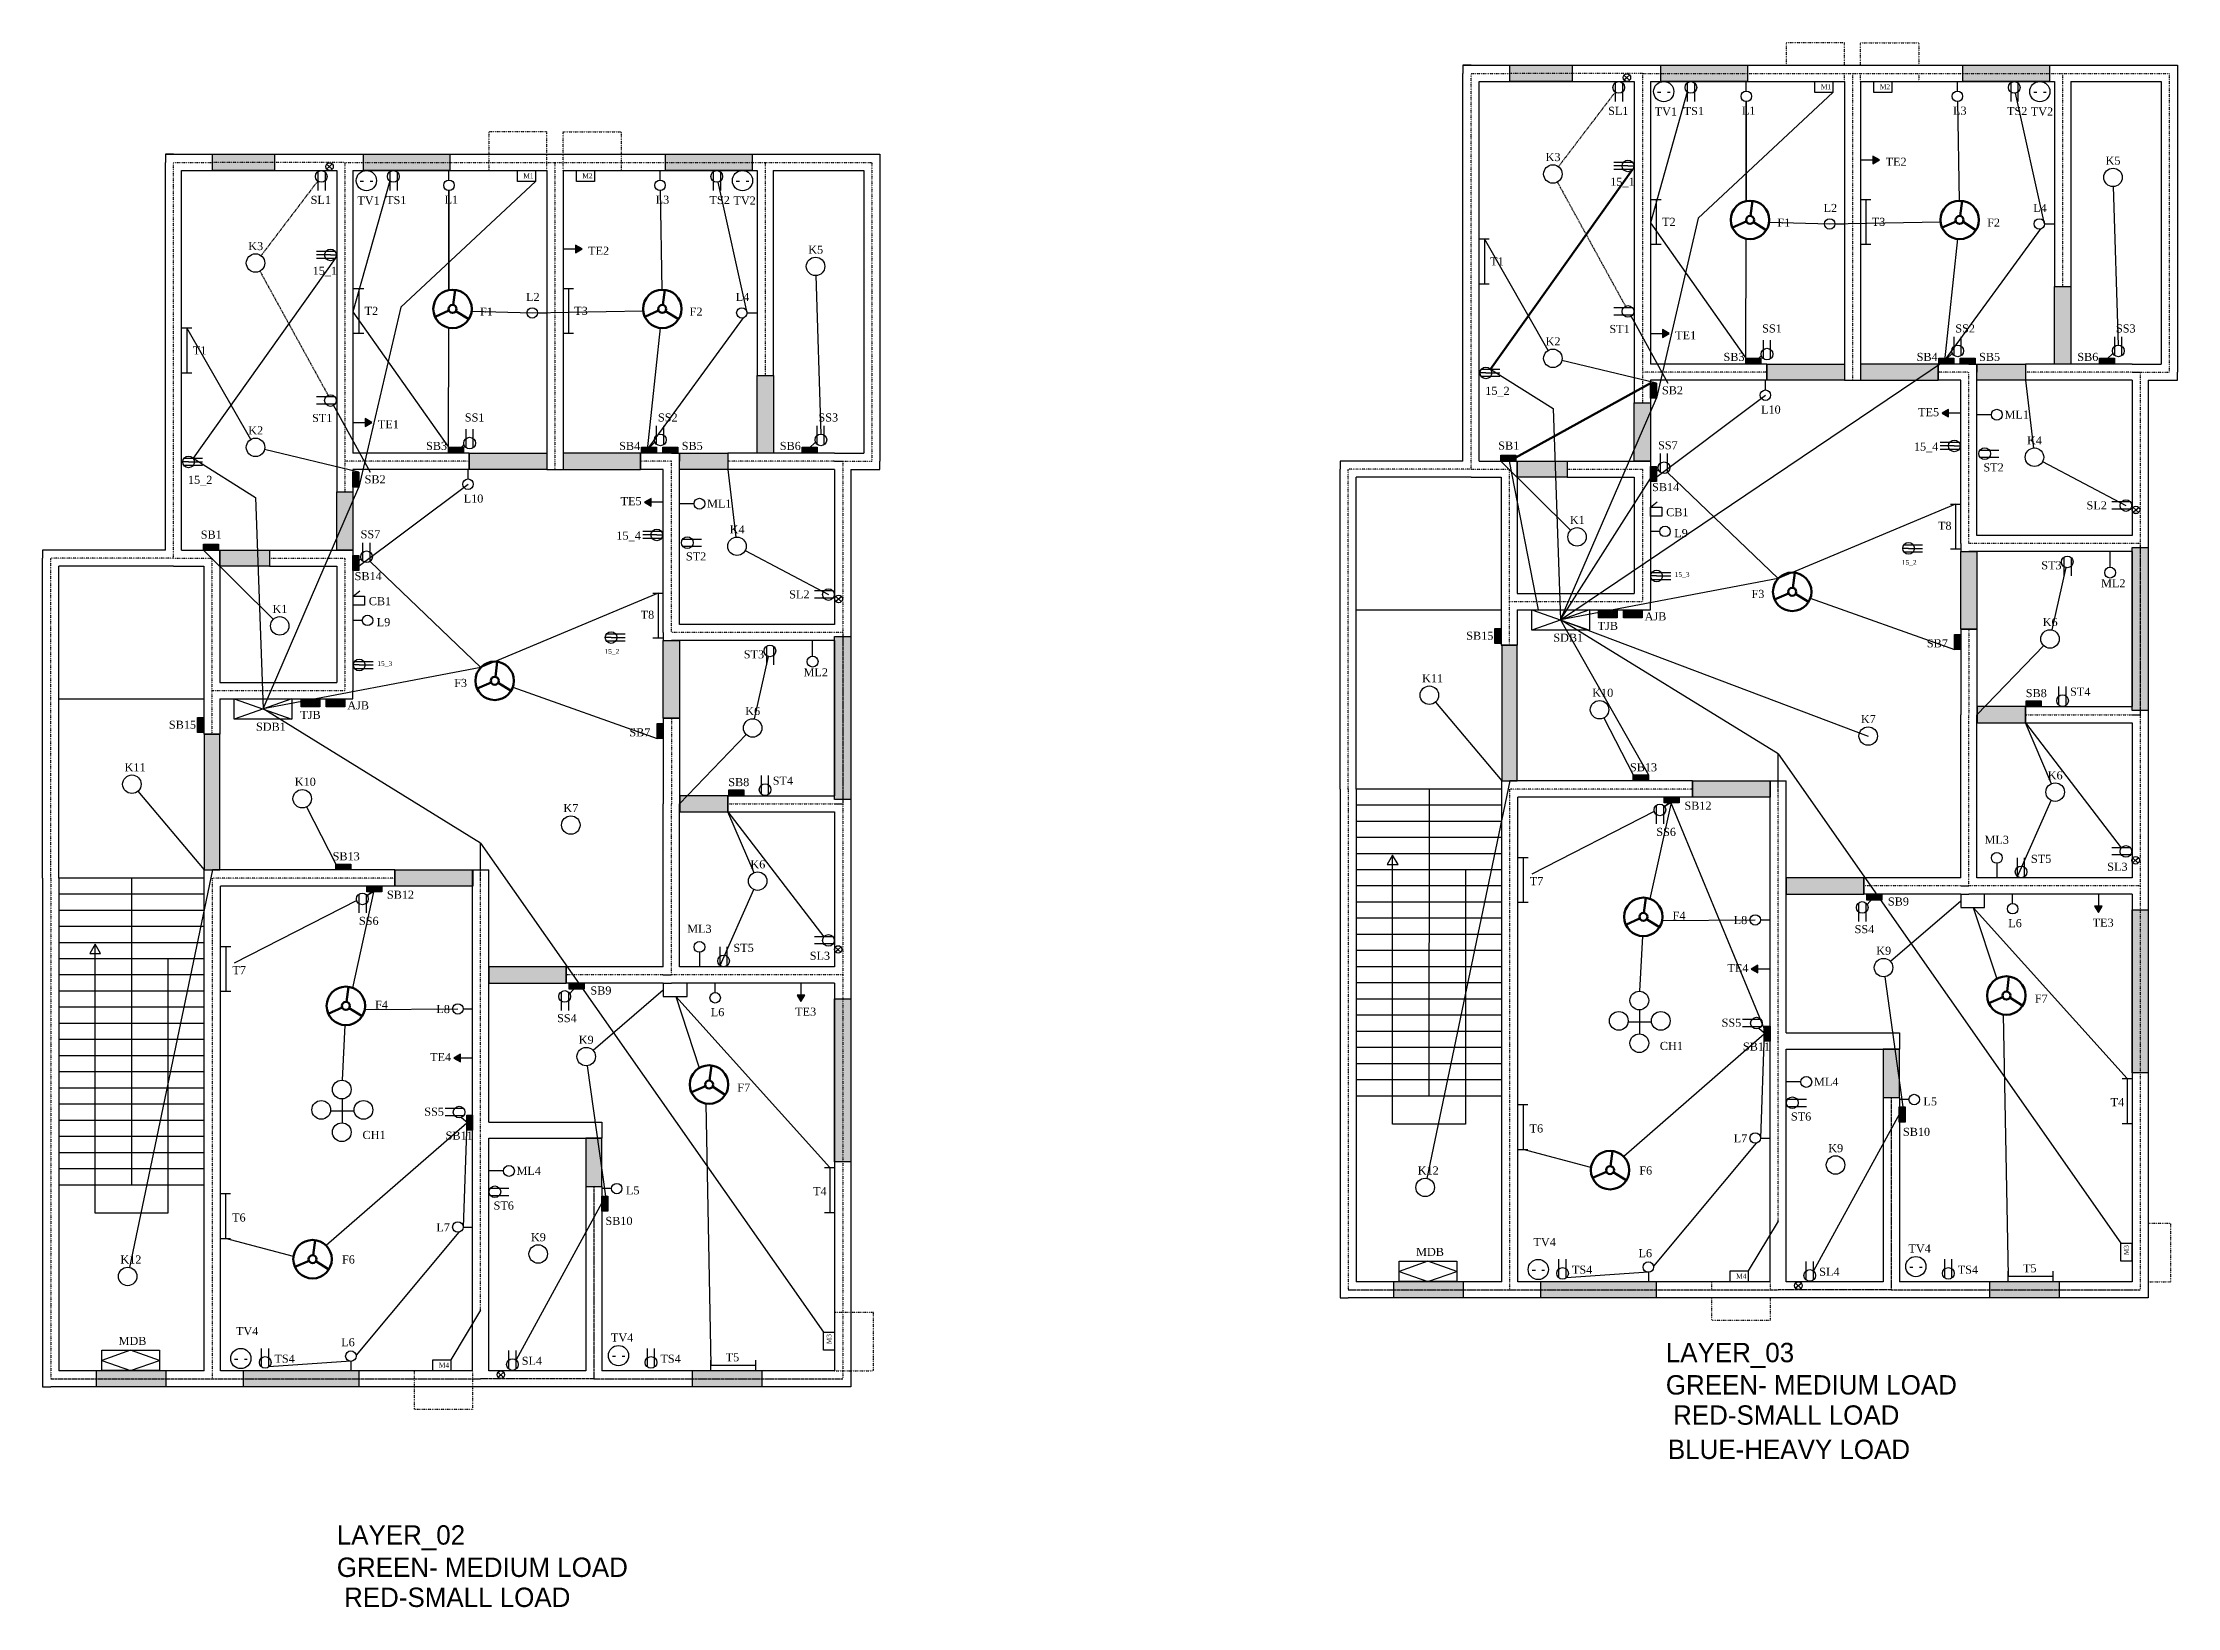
# Model space of a CAD drawing. Header units: inches. Extents: x -1325 to 3116, y -95 to 942.
# Drawn here: x 1796 to 3116, y -26 to 942 of the extents above; entities that cross this region are included whole.
import ezdxf

# ---------------------------------------------------------------- set-up
doc = ezdxf.new("R2010")
doc.units = ezdxf.units.IN
doc.header["$MEASUREMENT"] = 0
doc.linetypes.add('DASHED', pattern=[0.75, 0.5, -0.25])
doc.linetypes.add('DOT', pattern=[0.25, 0, -0.25])

msp = doc.modelspace()

# ---------------------------------------------------------------- texts
for s, p in [('LAYER_03', (2799.8, 125.4)), ('LAYER_02', (1977.5, 12.5))]:
    msp.add_text(s, height=12).set_placement(p)
at = {"color": 3}
for p in [(2799.8, 105.4), (1977.5, -7.5)]:
    msp.add_text('GREEN- MEDIUM LOAD', height=12, dxfattribs=at).set_placement(p)
at = {"color": 1}
for p in [(2804.3, 86.7), (1982, -26.1)]:
    msp.add_text('RED-SMALL LOAD', height=12, dxfattribs=at).set_placement(p)
at = {"color": 5}
msp.add_text('BLUE-HEAVY LOAD', height=12, dxfattribs=at).set_placement((2801.1, 65.5))
at = {"char_height": 3, "attachment_point": 1}
for s, insert in [('{\\fTimes New Roman|b0|i0|c0|p18;M1}', (2895.7, 916.4)), ('{\\fTimes New Roman|b0|i0|c0|p18;M2}', (2932.2, 916.4)), ('{\\fTimes New Roman|b0|i0|c0|p18;M1}', (2092.9, 861.3)), ('{\\fTimes New Roman|b0|i0|c0|p18;M2}', (2129.4, 861.3)), ('{\\fTimes New Roman|b0|i0|c0|p18;M4}', (2843.3, 180.2)), ('{\\fTimes New Roman|b0|i0|c0|p18;M4}', (2040.6, 125.1))]:
    msp.add_mtext(s, dxfattribs=dict(at, insert=insert))
at = {"width": 3.202, "attachment_point": 1}
for s, insert, char_height in [('{\\fTimes New Roman|b0|i0|c0|p18;SL1}', (2764.1, 902.5), 5), ('{\\fTimes New Roman|b0|i0|c0|p18;TV1}', (2792.9, 902.1), 5), ('{\\fTimes New Roman|b0|i0|c0|p18;TS1}', (2810.8, 902.4), 5), ('{\\fTimes New Roman|b0|i0|c0|p18;L1}', (2846.9, 902.6), 5), ('{\\fTimes New Roman|b0|i0|c0|p18;L3}', (2977.5, 902.6), 5), ('{\\fTimes New Roman|b0|i0|c0|p18;TS2}', (3010.9, 902.4), 5), ('{\\fTimes New Roman|b0|i0|c0|p18;TV2}', (3025.6, 902.1), 5), ('{\\fTimes New Roman|b0|i0|c0|p18;K3}', (2725.4, 873.9), 5), ('{\\fTimes New Roman|b0|i0|c0|p18;K5}', (3071.9, 871.7), 5), ('{\\fTimes New Roman|b0|i0|c0|p18;15_1}', (2765.4, 858.6), 5), ('{\\fTimes New Roman|b0|i0|c0|p18;TE2}', (2935.8, 871), 5), ('{\\fTimes New Roman|b0|i0|c0|p18;SL1}', (1961.3, 847.4), 5), ('{\\fTimes New Roman|b0|i0|c0|p18;TV1}', (1990.2, 847), 5), ('{\\fTimes New Roman|b0|i0|c0|p18;TS1}', (2008, 847.3), 5), ('{\\fTimes New Roman|b0|i0|c0|p18;L1}', (2044.2, 847.5), 5), ('{\\fTimes New Roman|b0|i0|c0|p18;L3}', (2174.8, 847.5), 5), ('{\\fTimes New Roman|b0|i0|c0|p18;TS2}', (2208.1, 847.3), 5), ('{\\fTimes New Roman|b0|i0|c0|p18;TV2}', (2222.9, 847), 5), ('{\\fTimes New Roman|b0|i0|c0|p18;\\C5;T2}', (2797.5, 833.8), 5), ('{\\fTimes New Roman|b0|i0|c0|p18;F1}', (2868.8, 833.3), 5), ('{\\fTimes New Roman|b0|i0|c0|p18;L2}', (2897.4, 842.4), 5), ('{\\fTimes New Roman|b0|i0|c0|p18;\\C5;T3}', (2927.2, 833.8), 5), ('{\\fTimes New Roman|b0|i0|c0|p18;F2}', (2998.6, 833.3), 5), ('{\\fTimes New Roman|b0|i0|c0|p18;L4}', (3027.1, 842.4), 5), ('{\\fTimes New Roman|b0|i0|c0|p18;K3}', (1922.7, 818.8), 5), ('{\\fTimes New Roman|b0|i0|c0|p18;TE2}', (2133, 815.9), 5), ('{\\fTimes New Roman|b0|i0|c0|p18;K5}', (2269.2, 816.6), 5), ('{\\fTimes New Roman|b0|i0|c0|p18;\\C5;T1}', (2691.1, 809.3), 5), ('{\\fTimes New Roman|b0|i0|c0|p18;15_1}', (1962.6, 803.5), 5), ('{\\fTimes New Roman|b0|i0|c0|p18;L2}', (2094.6, 787.3), 5), ('{\\fTimes New Roman|b0|i0|c0|p18;L4}', (2224.3, 787.3), 5), ('{\\fTimes New Roman|b0|i0|c0|p18;\\C5;T2}', (1994.7, 778.7), 5), ('{\\fTimes New Roman|b0|i0|c0|p18;F1}', (2066.1, 778.2), 5), ('{\\fTimes New Roman|b0|i0|c0|p18;\\C5;T3}', (2124.4, 778.7), 5), ('{\\fTimes New Roman|b0|i0|c0|p18;F2}', (2195.8, 778.2), 5), ('{\\fTimes New Roman|b0|i0|c0|p18;ST1}', (2764.9, 767.5), 5), ('{\\fTimes New Roman|b0|i0|c0|p18;SS1}', (2859.4, 767.8), 5), ('{\\fTimes New Roman|b0|i0|c0|p18;SS2}', (2978.9, 767.8), 5), ('{\\fTimes New Roman|b0|i0|c0|p18;SS3}', (3078.3, 767.8), 5), ('{\\fTimes New Roman|b0|i0|c0|p18;\\C5;T1}', (1888.4, 754.2), 5), ('{\\fTimes New Roman|b0|i0|c0|p18;K2}', (2725.4, 759.8), 5), ('{\\fTimes New Roman|b0|i0|c0|p18;TE1}', (2805.6, 763.6), 5), ('{\\fTimes New Roman|b0|i0|c0|p18;SB3}', (2835.5, 750.2), 5), ('{\\fTimes New Roman|b0|i0|c0|p18;SB4}', (2955, 750.2), 5), ('{\\fTimes New Roman|b0|i0|c0|p18;SB5}', (2993.6, 750.2), 5), ('{\\fTimes New Roman|b0|i0|c0|p18;SB6}', (3054.4, 750.2), 5), ('{\\fTimes New Roman|b0|i0|c0|p18;15_2}', (2688.1, 729.2), 5), ('{\\fTimes New Roman|b0|i0|c0|p18;SB2}', (2797.4, 729.5), 5), ('{\\fTimes New Roman|b0|i0|c0|p18;L10}', (2858.7, 717.6), 5), ('{\\fTimes New Roman|b0|i0|c0|p18;TE5}', (2955.9, 716), 5), ('{\\fTimes New Roman|b0|i0|c0|p18;ML1}', (3009.4, 714.5), 5), ('{\\fTimes New Roman|b0|i0|c0|p18;K2}', (1922.7, 704.7), 5), ('{\\fTimes New Roman|b0|i0|c0|p18;ST1}', (1962.2, 712.4), 5), ('{\\fTimes New Roman|b0|i0|c0|p18;TE1}', (2002.9, 708.5), 5), ('{\\fTimes New Roman|b0|i0|c0|p18;SS1}', (2056.7, 712.7), 5), ('{\\fTimes New Roman|b0|i0|c0|p18;SS2}', (2176.2, 712.7), 5), ('{\\fTimes New Roman|b0|i0|c0|p18;SS3}', (2275.5, 712.7), 5), ('{\\fTimes New Roman|b0|i0|c0|p18;SB3}', (2032.7, 695.1), 5), ('{\\fTimes New Roman|b0|i0|c0|p18;SB4}', (2152.2, 695.1), 5), ('{\\fTimes New Roman|b0|i0|c0|p18;SB5}', (2190.9, 695.1), 5), ('{\\fTimes New Roman|b0|i0|c0|p18;SB6}', (2251.6, 695.1), 5), ('{\\fTimes New Roman|b0|i0|c0|p18;SB1}', (2696.1, 695.3), 5), ('{\\fTimes New Roman|b0|i0|c0|p18;SS7}', (2795, 695.5), 5), ('{\\fTimes New Roman|b0|i0|c0|p18;15_4}', (2953.3, 694.7), 5), ('{\\fTimes New Roman|b0|i0|c0|p18;K4}', (3023.3, 698.5), 5), ('{\\fTimes New Roman|b0|i0|c0|p18;15_2}', (1885.4, 674.1), 5), ('{\\fTimes New Roman|b0|i0|c0|p18;SB2}', (1994.7, 674.4), 5), ('{\\fTimes New Roman|b0|i0|c0|p18;ST2}', (2996.3, 681.8), 5), ('{\\fTimes New Roman|b0|i0|c0|p18;L10}', (2056, 662.5), 5), ('{\\fTimes New Roman|b0|i0|c0|p18;TE5}', (2153.1, 660.9), 5), ('{\\fTimes New Roman|b0|i0|c0|p18;SB14}', (2791.3, 669.6), 5), ('{\\fTimes New Roman|b0|i0|c0|p18;ML1}', (2206.6, 659.4), 5), ('{\\fTimes New Roman|b0|i0|c0|p18;K1}', (2740.4, 649.3), 5), ('{\\fTimes New Roman|b0|i0|c0|p18;CB1}', (2800, 654.1), 5), ('{\\fTimes New Roman|b0|i0|c0|p18;SL2}', (3060.1, 658.3), 5), ('{\\fTimes New Roman|b0|i0|c0|p18;SB1}', (1893.3, 640.2), 5), ('{\\fTimes New Roman|b0|i0|c0|p18;SS7}', (1992.2, 640.4), 5), ('{\\fTimes New Roman|b0|i0|c0|p18;15_4}', (2150.5, 639.6), 5), ('{\\fTimes New Roman|b0|i0|c0|p18;K4}', (2220.6, 643.4), 5), ('{\\fTimes New Roman|b0|i0|c0|p18;L9}', (2805, 641.1), 5), ('{\\fTimes New Roman|b0|i0|c0|p18;\\C5;T8}', (2968.2, 645.7), 5), ('{\\fTimes New Roman|b0|i0|c0|p18;ST2}', (2193.5, 626.7), 5), ('{\\fTimes New Roman|b0|i0|c0|p18;15_2}', (2945.8, 622), 3), ('{\\fTimes New Roman|b0|i0|c0|p18;ST3}', (3032.1, 621.2), 5), ('{\\fTimes New Roman|b0|i0|c0|p18;SB14}', (1988.5, 614.5), 5), ('{\\fTimes New Roman|b0|i0|c0|p18;15_3}', (2805.3, 614.5), 3), ('{\\fTimes New Roman|b0|i0|c0|p18;ML2}', (3069.1, 610.1), 5), ('{\\fTimes New Roman|b0|i0|c0|p18;CB1}', (1997.3, 599), 5), ('{\\fTimes New Roman|b0|i0|c0|p18;SL2}', (2257.4, 603.2), 5), ('{\\fTimes New Roman|b0|i0|c0|p18;F3}', (2852.8, 603.5), 5), ('{\\fTimes New Roman|b0|i0|c0|p18;K1}', (1937.7, 594.2), 5), ('{\\fTimes New Roman|b0|i0|c0|p18;L9}', (2002.2, 586), 5), ('{\\fTimes New Roman|b0|i0|c0|p18;\\C5;T8}', (2165.5, 590.6), 5), ('{\\fTimes New Roman|b0|i0|c0|p18;TJB}', (2757.6, 583.7), 5), ('{\\fTimes New Roman|b0|i0|c0|p18;AJB}', (2786.7, 589.6), 5), ('{\\fTimes New Roman|b0|i0|c0|p18;K6}', (3033, 586.1), 5), ('{\\fTimes New Roman|b0|i0|c0|p18;SB15}', (2676.3, 577.6), 5), ('{\\fTimes New Roman|b0|i0|c0|p18;SDB1}', (2730.2, 576.4), 5), ('{\\fTimes New Roman|b0|i0|c0|p18;SB7}', (2961.3, 572.9), 5), ('{\\fTimes New Roman|b0|i0|c0|p18;15_3}', (2002.6, 559.4), 3), ('{\\fTimes New Roman|b0|i0|c0|p18;15_2}', (2143.1, 566.9), 3), ('{\\fTimes New Roman|b0|i0|c0|p18;ST3}', (2229.3, 566.1), 5), ('{\\fTimes New Roman|b0|i0|c0|p18;ML2}', (2266.3, 555), 5), ('{\\fTimes New Roman|b0|i0|c0|p18;F3}', (2050.1, 548.4), 5), ('{\\fTimes New Roman|b0|i0|c0|p18;K11}', (2649, 551.3), 5), ('{\\fTimes New Roman|b0|i0|c0|p18;K10}', (2754.3, 542.3), 5), ('{\\fTimes New Roman|b0|i0|c0|p18;SB8}', (3022.5, 542.1), 5), ('{\\fTimes New Roman|b0|i0|c0|p18;ST4}', (3049.9, 543), 5), ('{\\fTimes New Roman|b0|i0|c0|p18;TJB}', (1954.9, 528.6), 5), ('{\\fTimes New Roman|b0|i0|c0|p18;AJB}', (1984, 534.5), 5), ('{\\fTimes New Roman|b0|i0|c0|p18;K6}', (2230.2, 531), 5), ('{\\fTimes New Roman|b0|i0|c0|p18;SB15}', (1873.6, 522.5), 5), ('{\\fTimes New Roman|b0|i0|c0|p18;SDB1}', (1927.5, 521.3), 5), ('{\\fTimes New Roman|b0|i0|c0|p18;SB7}', (2158.5, 517.8), 5), ('{\\fTimes New Roman|b0|i0|c0|p18;K7}', (2920.5, 526), 5), ('{\\fTimes New Roman|b0|i0|c0|p18;K11}', (1846.2, 496.2), 5), ('{\\fTimes New Roman|b0|i0|c0|p18;SB13}', (2777.6, 496.2), 5), ('{\\fTimes New Roman|b0|i0|c0|p18;K6}', (3036.1, 491.2), 5), ('{\\fTimes New Roman|b0|i0|c0|p18;K10}', (1951.5, 487.2), 5), ('{\\fTimes New Roman|b0|i0|c0|p18;SB8}', (2219.7, 487), 5), ('{\\fTimes New Roman|b0|i0|c0|p18;ST4}', (2247.2, 487.9), 5), ('{\\fTimes New Roman|b0|i0|c0|p18;K7}', (2117.7, 470.9), 5), ('{\\fTimes New Roman|b0|i0|c0|p18;SB12}', (2811.3, 472.4), 5), ('{\\fTimes New Roman|b0|i0|c0|p18;SS6}', (2793.9, 456.2), 5), ('{\\fTimes New Roman|b0|i0|c0|p18;ML3}', (2997, 451.3), 5), ('{\\fTimes New Roman|b0|i0|c0|p18;SB13}', (1974.9, 441.1), 5), ('{\\fTimes New Roman|b0|i0|c0|p18;K6}', (2233.4, 436.1), 5), ('{\\fTimes New Roman|b0|i0|c0|p18;ST5}', (3025.7, 439.5), 5), ('{\\fTimes New Roman|b0|i0|c0|p18;SL3}', (3072.9, 434.6), 5), ('{\\fTimes New Roman|b0|i0|c0|p18;SB12}', (2008.5, 417.3), 5), ('{\\fTimes New Roman|b0|i0|c0|p18;SB9}', (2937.2, 413.1), 5), ('{\\fTimes New Roman|b0|i0|c0|p18;SS6}', (1991.2, 401.1), 5), ('{\\fTimes New Roman|b0|i0|c0|p18;ML3}', (2194.3, 396.2), 5), ('{\\fTimes New Roman|b0|i0|c0|p18;F4}', (2804, 404.3), 5), ('{\\fTimes New Roman|b0|i0|c0|p18;L8}', (2841.8, 401.6), 5), ('{\\fTimes New Roman|b0|i0|c0|p18;L6}', (3011.7, 399.7), 5), ('{\\fTimes New Roman|b0|i0|c0|p18;TE3}', (3063.9, 400), 5), ('{\\fTimes New Roman|b0|i0|c0|p18;ST5}', (2222.9, 384.4), 5), ('{\\fTimes New Roman|b0|i0|c0|p18;SS4}', (2916.6, 396), 5), ('{\\fTimes New Roman|b0|i0|c0|p18;SL3}', (2270.1, 379.5), 5), ('{\\fTimes New Roman|b0|i0|c0|p18;TE4}', (2837.9, 371.9), 5), ('{\\fTimes New Roman|b0|i0|c0|p18;K9}', (2930, 382.6), 5), ('{\\fTimes New Roman|b0|i0|c0|p18;SB9}', (2134.4, 358), 5), ('{\\fTimes New Roman|b0|i0|c0|p18;F4}', (2001.2, 349.2), 5), ('{\\fTimes New Roman|b0|i0|c0|p18;L8}', (2039.1, 346.5), 5), ('{\\fTimes New Roman|b0|i0|c0|p18;L6}', (2208.9, 344.6), 5), ('{\\fTimes New Roman|b0|i0|c0|p18;TE3}', (2261.1, 344.9), 5), ('{\\fTimes New Roman|b0|i0|c0|p18;F7}', (3028.1, 353), 5), ('{\\fTimes New Roman|b0|i0|c0|p18;SS4}', (2113.8, 340.9), 5), ('{\\fTimes New Roman|b0|i0|c0|p18;SS5}', (2834.3, 338.1), 5), ('{\\fTimes New Roman|b0|i0|c0|p18;K9}', (2127.2, 327.5), 5), ('{\\fTimes New Roman|b0|i0|c0|p18;CH1}', (2796.1, 323.7), 5), ('{\\fTimes New Roman|b0|i0|c0|p18;SB11}', (2847.5, 323.3), 5), ('{\\fTimes New Roman|b0|i0|c0|p18;TE4}', (2035.2, 316.8), 5), ('{\\fTimes New Roman|b0|i0|c0|p18;F7}', (2225.3, 297.9), 5), ('{\\fTimes New Roman|b0|i0|c0|p18;ML4}', (2891.5, 301.5), 5), ('{\\fTimes New Roman|b0|i0|c0|p18;SS5}', (2031.6, 283), 5), ('{\\fTimes New Roman|b0|i0|c0|p18;ST6}', (2877.2, 280), 5), ('{\\fTimes New Roman|b0|i0|c0|p18;L5}', (2959.2, 289.4), 5), ('{\\fTimes New Roman|b0|i0|c0|p18;\\C5;T4}', (3075, 288.9), 5), ('{\\fTimes New Roman|b0|i0|c0|p18;CH1}', (1993.4, 268.6), 5), ('{\\fTimes New Roman|b0|i0|c0|p18;SB11}', (2044.8, 268.2), 5), ('{\\fTimes New Roman|b0|i0|c0|p18;\\C5;T6}', (2715.5, 272.6), 5), ('{\\fTimes New Roman|b0|i0|c0|p18;L7}', (2841.8, 266.5), 5), ('{\\fTimes New Roman|b0|i0|c0|p18;SB10}', (2946.5, 270.5), 5), ('{\\fTimes New Roman|b0|i0|c0|p18;K9}', (2900.3, 260.4), 5), ('{\\fTimes New Roman|b0|i0|c0|p18;ML4}', (2088.7, 246.4), 5), ('{\\fTimes New Roman|b0|i0|c0|p18;K12}', (2646.3, 246.6), 5), ('{\\fTimes New Roman|b0|i0|c0|p18;F6}', (2783.4, 246.6), 5), ('{\\fTimes New Roman|b0|i0|c0|p18;ST6}', (2074.5, 224.9), 5), ('{\\fTimes New Roman|b0|i0|c0|p18;L5}', (2156.4, 234.3), 5), ('{\\fTimes New Roman|b0|i0|c0|p18;\\C5;T4}', (2272.2, 233.8), 5), ('{\\fTimes New Roman|b0|i0|c0|p18;\\C5;T6}', (1912.7, 217.5), 5), ('{\\fTimes New Roman|b0|i0|c0|p18;L7}', (2039.1, 211.4), 5), ('{\\fTimes New Roman|b0|i0|c0|p18;SB10}', (2143.7, 215.4), 5), ('{\\fTimes New Roman|b0|i0|c0|p18;K9}', (2097.6, 205.3), 5), ('{\\fTimes New Roman|b0|i0|c0|p18;TV4}', (2717.9, 202.3), 5), ('{\\fTimes New Roman|b0|i0|c0|p18;TV4}', (2949.9, 198.3), 5), ('{\\fTimes New Roman|b0|i0|c0|p18;K12}', (1843.6, 191.5), 5), ('{\\fTimes New Roman|b0|i0|c0|p18;F6}', (1980.7, 191.5), 5), ('{\\fTimes New Roman|b0|i0|c0|p18;MDB}', (2645.3, 196.2), 5), ('{\\fTimes New Roman|b0|i0|c0|p18;TS4}', (2741.7, 185.2), 5), ('{\\fTimes New Roman|b0|i0|c0|p18;L6}', (2782.9, 195.4), 5), ('{\\fTimes New Roman|b0|i0|c0|p18;TS4}', (2980.4, 185.2), 5), ('{\\fTimes New Roman|b0|i0|c0|p18;\\C5;T5}', (3020.8, 186.1), 5), ('{\\fTimes New Roman|b0|i0|c0|p18;SL4}', (2894.7, 183.9), 5), ('{\\fTimes New Roman|b0|i0|c0|p18;TV4}', (1915.1, 147.2), 5), ('{\\fTimes New Roman|b0|i0|c0|p18;MDB}', (1842.5, 141.1), 5), ('{\\fTimes New Roman|b0|i0|c0|p18;L6}', (1980.2, 140.3), 5), ('{\\fTimes New Roman|b0|i0|c0|p18;TV4}', (2147.1, 143.2), 5), ('{\\fTimes New Roman|b0|i0|c0|p18;TS4}', (1938.9, 130.1), 5), ('{\\fTimes New Roman|b0|i0|c0|p18;SL4}', (2091.9, 128.8), 5), ('{\\fTimes New Roman|b0|i0|c0|p18;TS4}', (2177.7, 130.1), 5), ('{\\fTimes New Roman|b0|i0|c0|p18;\\C5;T5}', (2218.1, 131), 5)]:
    msp.add_mtext(s, dxfattribs=dict(at, insert=insert, char_height=char_height))
at = {"color": 1, "char_height": 5, "width": 3.202, "attachment_point": 1}
for insert in [(2715.6, 425.7), (1912.9, 370.6)]:
    msp.add_mtext('{\\fTimes New Roman|b0|i0|c0|p18;\\C5;T7}', dxfattribs=dict(at, insert=insert))
at = {"char_height": 3, "attachment_point": 1, "rotation": 90}
for insert in [(3083.2, 191.6), (2280.5, 136.5)]:
    msp.add_mtext('{\\fTimes New Roman|b0|i0|c0|p18;M3}', dxfattribs=dict(at, insert=insert))

# ---------------------------------------------------------------- hatches: boundary and pattern name
h = msp.add_hatch(color=63)
h.set_gradient(color1=(152, 176, 79), color2=(174, 193, 118), one_color=1, tint=0.61, name='SPHERICAL')
h.paths.add_polyline_path([(2703.3, 928.2), (2741.8, 928.2), (2741.8, 918.2), (2703.3, 918.2)])
h.paths.add_polyline_path([(2796.7, 928.2), (2850.3, 928.2), (2850.3, 918.2), (2796.7, 918.2)])
h.paths.add_polyline_path([(2983.6, 928.2), (3037.2, 928.2), (3037.2, 918.2), (2983.6, 918.2)])
h = msp.add_hatch(color=63)
h.set_gradient(color1=(152, 176, 79), color2=(174, 193, 118), one_color=1, tint=0.61, name='SPHERICAL')
h.paths.add_polyline_path([(1900.5, 873.1), (1939, 873.1), (1939, 863.1), (1900.5, 863.1)])
h.paths.add_polyline_path([(1994, 873.1), (2047.5, 873.1), (2047.5, 863.1), (1994, 863.1)])
h.paths.add_polyline_path([(2180.9, 873.1), (2234.5, 873.1), (2234.5, 863.1), (2180.9, 863.1)])
h = msp.add_hatch(color=256)
h.set_gradient(one_color=1, tint=1)
h.paths.add_polyline_path([(2932.1, 869.6), (2927.9, 871.9), (2927.9, 867.2)])
h = msp.add_hatch(color=256)
h.set_gradient(color1=(7, 8, 8), color2=(28, 33, 33), one_color=1, tint=0.12, name='SPHERICAL')
h.paths.add_polyline_path([(2932.1, 869.6), (2927.9, 871.9), (2927.9, 867.2)])
h = msp.add_hatch(color=256)
h.set_gradient(one_color=1, tint=1)
h.paths.add_polyline_path([(2129.3, 814.5), (2125.2, 816.8), (2125.2, 812.1)])
h = msp.add_hatch(color=256)
h.set_gradient(color1=(7, 8, 8), color2=(28, 33, 33), one_color=1, tint=0.12, name='SPHERICAL')
h.paths.add_polyline_path([(2129.3, 814.5), (2125.2, 816.8), (2125.2, 812.1)])
h = msp.add_hatch(color=256)
h.set_gradient(color1=(186, 167, 69), color2=(201, 186, 110), one_color=1, tint=0.61, name='SPHERICAL')
h.paths.add_polyline_path([(3040.3, 791.2), (3050.3, 791.2), (3050.3, 743.2), (3040.3, 743.2)])
h = msp.add_hatch(color=256)
h.set_gradient(one_color=1, tint=1)
h.paths.add_polyline_path([(2801.9, 762.2), (2797.8, 764.6), (2797.8, 759.8)])
h = msp.add_hatch(color=256)
h.set_gradient(color1=(7, 8, 8), color2=(28, 33, 33), one_color=1, tint=0.12, name='SPHERICAL')
h.paths.add_polyline_path([(2801.9, 762.2), (2797.8, 764.6), (2797.8, 759.8)])
h = msp.add_hatch(color=256)
h.set_gradient(color1=(131, 145, 143), color2=(117, 132, 130), one_color=1, tint=0.49, name='SPHERICAL')
h.paths.add_polyline_path([(2849.3, 746.9), (2858.6, 746.9), (2858.6, 743.2), (2849.3, 743.2)])
h = msp.add_hatch(color=256)
h.set_gradient(color1=(7, 8, 8), color2=(28, 33, 33), one_color=1, tint=0.12, name='SPHERICAL')
h.paths.add_polyline_path([(2855.8, 746.3), (2855.5, 744.9), (2856.9, 745.4)])
h = msp.add_hatch(color=256)
h.set_gradient(color1=(7, 8, 8), color2=(28, 33, 33), one_color=1, tint=0.12, name='SPHERICAL')
h.paths.add_polyline_path([(2856.4, 746.9), (2856.1, 745.5), (2857.4, 745.9)])
h = msp.add_hatch(color=256)
h.set_gradient(color1=(186, 167, 69), color2=(201, 186, 110), one_color=1, tint=0.61, name='SPHERICAL')
h.paths.add_polyline_path([(2862.3, 743.2), (2910.3, 743.2), (2910.3, 733.2), (2862.3, 733.2)])
h = msp.add_hatch(color=256)
h.set_gradient(color1=(186, 167, 69), color2=(171, 153, 63), one_color=1, tint=0.46, name='SPHERICAL')
h.paths.add_polyline_path([(2920.3, 733.2), (2968.3, 733.2), (2968.3, 743.2), (2920.3, 743.2)])
h = msp.add_hatch(color=256)
h.set_gradient(color1=(131, 145, 143), color2=(117, 132, 130), one_color=1, tint=0.49, name='SPHERICAL')
h.paths.add_polyline_path([(2968.8, 746.9), (2978.1, 746.9), (2978.1, 743.2), (2968.8, 743.2)])
h = msp.add_hatch(color=256)
h.set_gradient(color1=(7, 8, 8), color2=(28, 33, 33), one_color=1, tint=0.12, name='SPHERICAL')
h.paths.add_polyline_path([(2972.7, 746.7), (2972.3, 745.3), (2973.7, 745.7)])
h = msp.add_hatch(color=256)
h.set_gradient(color1=(7, 8, 8), color2=(28, 33, 33), one_color=1, tint=0.12, name='SPHERICAL')
h.paths.add_polyline_path([(2975.3, 746.3), (2975, 744.9), (2976.4, 745.4)])
h = msp.add_hatch(color=256)
h.set_gradient(color1=(131, 145, 143), color2=(117, 132, 130), one_color=1, tint=0.49, name='SPHERICAL')
h.paths.add_polyline_path([(2982, 746.9), (2991.3, 746.9), (2991.3, 743.2), (2982, 743.2)])
h = msp.add_hatch(color=256)
h.set_gradient(color1=(186, 167, 69), color2=(201, 186, 110), one_color=1, tint=0.61, name='SPHERICAL')
h.paths.add_polyline_path([(2992.3, 743.2), (3022.3, 743.2), (3022.3, 733.2), (2992.3, 733.2)])
h = msp.add_hatch(color=256)
h.set_gradient(color1=(131, 145, 143), color2=(117, 132, 130), one_color=1, tint=0.49, name='SPHERICAL')
h.paths.add_polyline_path([(3068.2, 746.9), (3077.5, 746.9), (3077.5, 743.2), (3068.2, 743.2)])
h = msp.add_hatch(color=256)
h.set_gradient(color1=(7, 8, 8), color2=(28, 33, 33), one_color=1, tint=0.12, name='SPHERICAL')
h.paths.add_polyline_path([(3072, 746.7), (3071.7, 745.3), (3073.1, 745.7)])
h = msp.add_hatch(color=256)
h.set_gradient(color1=(7, 8, 8), color2=(28, 33, 33), one_color=1, tint=0.12, name='SPHERICAL')
h.paths.add_polyline_path([(3074.7, 746.3), (3074.4, 744.9), (3075.7, 745.4)])
h = msp.add_hatch(color=256)
h.set_gradient(color1=(186, 167, 69), color2=(201, 186, 110), one_color=1, tint=0.61, name='SPHERICAL')
h.paths.add_polyline_path([(2237.5, 736.1), (2247.6, 736.1), (2247.6, 688.1), (2237.5, 688.1)])
h = msp.add_hatch(color=256)
h.set_gradient(color1=(131, 145, 143), color2=(117, 132, 130), one_color=1, tint=0.49, name='SPHERICAL')
h.paths.add_polyline_path([(2794, 731.5), (2794, 722.2), (2790.3, 722.2), (2790.3, 731.5)])
h = msp.add_hatch(color=256)
h.set_gradient(color1=(186, 167, 69), color2=(201, 186, 110), one_color=1, tint=0.61, name='SPHERICAL')
h.paths.add_polyline_path([(2780.3, 719.2), (2790.3, 719.2), (2790.3, 683.2), (2780.3, 683.2)])
h.paths.add_polyline_path([(2738.7, 673.2), (2707.9, 673.2), (2707.9, 683.2), (2738.7, 683.2)])
h.paths.add_polyline_path([(2707.9, 569.2), (2698.3, 569.2), (2698.3, 485.2), (2707.9, 485.2)])
h.paths.add_polyline_path([(2816.3, 485.2), (2864.3, 485.2), (2864.3, 475.2), (2816.3, 475.2)])
h.paths.add_polyline_path([(2922.3, 425.2), (2874.3, 425.2), (2874.3, 415.2), (2922.3, 415.2)])
h.paths.add_polyline_path([(2934.3, 289.2), (2944.3, 289.2), (2944.3, 319.2), (2934.3, 319.2)])
h = msp.add_hatch(color=256)
h.set_gradient(one_color=1, tint=1)
h.paths.add_polyline_path([(2970.7, 712.8), (2974.8, 710.5), (2974.8, 715.2)])
h = msp.add_hatch(color=256)
h.set_gradient(color1=(7, 8, 8), color2=(28, 33, 33), one_color=1, tint=0.12, name='SPHERICAL')
h.paths.add_polyline_path([(2970.7, 712.8), (2974.8, 710.5), (2974.8, 715.2)])
h = msp.add_hatch(color=256)
h.set_gradient(one_color=1, tint=1)
h.paths.add_polyline_path([(1999.2, 707.1), (1995.1, 709.5), (1995.1, 704.7)])
h = msp.add_hatch(color=256)
h.set_gradient(color1=(7, 8, 8), color2=(28, 33, 33), one_color=1, tint=0.12, name='SPHERICAL')
h.paths.add_polyline_path([(1999.2, 707.1), (1995.1, 709.5), (1995.1, 704.7)])
h = msp.add_hatch(color=256)
h.set_gradient(color1=(131, 145, 143), color2=(117, 132, 130), one_color=1, tint=0.49, name='SPHERICAL')
h.paths.add_polyline_path([(2046.6, 691.8), (2055.9, 691.8), (2055.9, 688.1), (2046.6, 688.1)])
h = msp.add_hatch(color=256)
h.set_gradient(color1=(7, 8, 8), color2=(28, 33, 33), one_color=1, tint=0.12, name='SPHERICAL')
h.paths.add_polyline_path([(2053.1, 691.2), (2052.7, 689.8), (2054.1, 690.3)])
h = msp.add_hatch(color=256)
h.set_gradient(color1=(7, 8, 8), color2=(28, 33, 33), one_color=1, tint=0.12, name='SPHERICAL')
h.paths.add_polyline_path([(2053.6, 691.8), (2053.3, 690.4), (2054.7, 690.8)])
h = msp.add_hatch(color=256)
h.set_gradient(color1=(186, 167, 69), color2=(201, 186, 110), one_color=1, tint=0.61, name='SPHERICAL')
h.paths.add_polyline_path([(2059.5, 688.1), (2107.5, 688.1), (2107.5, 678.1), (2059.5, 678.1)])
h = msp.add_hatch(color=256)
h.set_gradient(color1=(186, 167, 69), color2=(171, 153, 63), one_color=1, tint=0.46, name='SPHERICAL')
h.paths.add_polyline_path([(2117.5, 678.1), (2165.5, 678.1), (2165.5, 688.1), (2117.5, 688.1)])
h = msp.add_hatch(color=256)
h.set_gradient(color1=(131, 145, 143), color2=(117, 132, 130), one_color=1, tint=0.49, name='SPHERICAL')
h.paths.add_polyline_path([(2166, 691.8), (2175.4, 691.8), (2175.4, 688.1), (2166, 688.1)])
h = msp.add_hatch(color=256)
h.set_gradient(color1=(7, 8, 8), color2=(28, 33, 33), one_color=1, tint=0.12, name='SPHERICAL')
h.paths.add_polyline_path([(2169.9, 691.6), (2169.6, 690.2), (2171, 690.6)])
h = msp.add_hatch(color=256)
h.set_gradient(color1=(7, 8, 8), color2=(28, 33, 33), one_color=1, tint=0.12, name='SPHERICAL')
h.paths.add_polyline_path([(2172.6, 691.2), (2172.2, 689.8), (2173.6, 690.3)])
h = msp.add_hatch(color=256)
h.set_gradient(color1=(131, 145, 143), color2=(117, 132, 130), one_color=1, tint=0.49, name='SPHERICAL')
h.paths.add_polyline_path([(2179.3, 691.8), (2188.6, 691.8), (2188.6, 688.1), (2179.3, 688.1)])
h = msp.add_hatch(color=256)
h.set_gradient(color1=(186, 167, 69), color2=(201, 186, 110), one_color=1, tint=0.61, name='SPHERICAL')
h.paths.add_polyline_path([(2189.5, 688.1), (2219.5, 688.1), (2219.5, 678.1), (2189.5, 678.1)])
h = msp.add_hatch(color=256)
h.set_gradient(color1=(131, 145, 143), color2=(117, 132, 130), one_color=1, tint=0.49, name='SPHERICAL')
h.paths.add_polyline_path([(2265.4, 691.8), (2274.7, 691.8), (2274.7, 688.1), (2265.4, 688.1)])
h = msp.add_hatch(color=256)
h.set_gradient(color1=(7, 8, 8), color2=(28, 33, 33), one_color=1, tint=0.12, name='SPHERICAL')
h.paths.add_polyline_path([(2269.3, 691.6), (2269, 690.2), (2270.4, 690.6)])
h = msp.add_hatch(color=256)
h.set_gradient(color1=(7, 8, 8), color2=(28, 33, 33), one_color=1, tint=0.12, name='SPHERICAL')
h.paths.add_polyline_path([(2271.9, 691.2), (2271.6, 689.8), (2273, 690.3)])
h = msp.add_hatch(color=256)
h.set_gradient(color1=(131, 145, 143), color2=(117, 132, 130), one_color=1, tint=0.49, name='SPHERICAL')
h.paths.add_polyline_path([(2697.8, 686.9), (2707.1, 686.9), (2707.1, 683.2), (2697.8, 683.2)])
h = msp.add_hatch(color=256)
h.set_gradient(color1=(131, 145, 143), color2=(117, 132, 130), one_color=1, tint=0.49, name='SPHERICAL')
h.paths.add_polyline_path([(1991.2, 676.4), (1991.2, 667.1), (1987.5, 667.1), (1987.5, 676.4)])
h = msp.add_hatch(color=256)
h.set_gradient(color1=(131, 145, 143), color2=(117, 132, 130), one_color=1, tint=0.49, name='SPHERICAL')
h.paths.add_polyline_path([(2794, 679.8), (2794, 670.5), (2790.3, 670.5), (2790.3, 679.8)])
h = msp.add_hatch(color=256)
h.set_gradient(color1=(7, 8, 8), color2=(28, 33, 33), one_color=1, tint=0.12, name='SPHERICAL')
h.paths.add_polyline_path([(2792, 676), (2791.7, 674.6), (2793.1, 675)])
h = msp.add_hatch(color=256)
h.set_gradient(color1=(186, 167, 69), color2=(201, 186, 110), one_color=1, tint=0.61, name='SPHERICAL')
h.paths.add_polyline_path([(1977.5, 664.1), (1987.5, 664.1), (1987.5, 628.1), (1977.5, 628.1)])
h.paths.add_polyline_path([(1935.9, 618.1), (1905.2, 618.1), (1905.2, 628.1), (1935.9, 628.1)])
h.paths.add_polyline_path([(1905.2, 514.1), (1895.5, 514.1), (1895.5, 430.1), (1905.2, 430.1)])
h.paths.add_polyline_path([(2013.5, 430.1), (2061.6, 430.1), (2061.6, 420.1), (2013.5, 420.1)])
h.paths.add_polyline_path([(2119.5, 370.1), (2071.5, 370.1), (2071.5, 360.1), (2119.5, 360.1)])
h.paths.add_polyline_path([(2131.5, 234.1), (2141.5, 234.1), (2141.5, 264.1), (2131.5, 264.1)])
h = msp.add_hatch(color=256)
h.set_gradient(one_color=1, tint=1)
h.paths.add_polyline_path([(2167.9, 657.7), (2172.1, 655.3), (2172.1, 660.1)])
h = msp.add_hatch(color=256)
h.set_gradient(color1=(7, 8, 8), color2=(28, 33, 33), one_color=1, tint=0.12, name='SPHERICAL')
h.paths.add_polyline_path([(2167.9, 657.7), (2172.1, 655.3), (2172.1, 660.1)])
h = msp.add_hatch(color=256)
h.set_gradient(color1=(131, 145, 143), color2=(117, 132, 130), one_color=1, tint=0.49, name='SPHERICAL')
h.paths.add_polyline_path([(1895, 631.8), (1904.3, 631.8), (1904.3, 628.1), (1895, 628.1)])
h = msp.add_hatch(color=256)
h.set_gradient(color1=(131, 145, 143), color2=(117, 132, 130), one_color=1, tint=0.49, name='SPHERICAL')
h.paths.add_polyline_path([(1991.2, 624.7), (1991.2, 615.4), (1987.5, 615.4), (1987.5, 624.7)])
h = msp.add_hatch(color=256)
h.set_gradient(color1=(7, 8, 8), color2=(28, 33, 33), one_color=1, tint=0.12, name='SPHERICAL')
h.paths.add_polyline_path([(1989.3, 620.9), (1989, 619.5), (1990.4, 619.9)])
h = msp.add_hatch(color=63)
h.set_gradient(color1=(152, 176, 79), color2=(174, 193, 118), one_color=1, tint=0.61, name='SPHERICAL')
h.paths.add_polyline_path([(3088.3, 629.8), (3098.3, 629.8), (3098.3, 528.8), (3088.3, 528.8)])
h.paths.add_polyline_path([(3000.3, 175.3), (3043.1, 175.2), (3043.1, 165.2), (3000.3, 165.2)])
h.paths.add_polyline_path([(2722.5, 175.3), (2793.9, 175.2), (2793.9, 165.2), (2722.5, 165.2)])
h.paths.add_polyline_path([(2631.6, 175.3), (2674.4, 175.2), (2674.4, 165.2), (2631.6, 165.2)])
h = msp.add_hatch(color=256)
h.set_gradient(color1=(186, 167, 69), color2=(201, 186, 110), one_color=1, tint=0.61, name='SPHERICAL')
h.paths.add_polyline_path([(2982.3, 627.2), (2992.3, 627.2), (2992.3, 579.2), (2982.3, 579.2)])
h.paths.add_polyline_path([(3022.3, 531.2), (2992.5, 531.2), (2992.5, 521.2), (3022.3, 521.2)])
h = msp.add_hatch(color=256)
h.set_gradient(color1=(129, 169, 10), color2=(107, 140, 8), one_color=1, tint=0.29, name='SPHERICAL')
h.paths.add_polyline_path([(2758.2, 591.2), (2769.7, 591.2), (2769.7, 586.1), (2758.2, 586.1)])
h = msp.add_hatch(color=256)
h.set_gradient(color1=(27, 71, 152), color2=(32, 85, 182), one_color=1, tint=0.42, name='SPHERICAL')
h.paths.add_polyline_path([(2773.7, 591.2), (2785.2, 591.2), (2785.2, 586.1), (2773.7, 586.1)])
h = msp.add_hatch(color=63)
h.set_gradient(color1=(152, 176, 79), color2=(174, 193, 118), one_color=1, tint=0.61, name='SPHERICAL')
h.paths.add_polyline_path([(2285.5, 574.7), (2295.5, 574.7), (2295.5, 473.7), (2285.5, 473.7)])
h.paths.add_polyline_path([(2197.6, 120.2), (2240.4, 120.1), (2240.4, 110.1), (2197.6, 110.1)])
h.paths.add_polyline_path([(1919.8, 120.2), (1991.2, 120.1), (1991.2, 110.1), (1919.8, 110.1)])
h.paths.add_polyline_path([(1828.9, 120.2), (1871.7, 120.1), (1871.7, 110.1), (1828.9, 110.1)])
h = msp.add_hatch(color=256)
h.set_gradient(color1=(186, 167, 69), color2=(201, 186, 110), one_color=1, tint=0.61, name='SPHERICAL')
h.paths.add_polyline_path([(2179.5, 572.1), (2189.5, 572.1), (2189.5, 524.1), (2179.5, 524.1)])
h.paths.add_polyline_path([(2219.5, 476.1), (2189.7, 476.1), (2189.7, 466.1), (2219.5, 466.1)])
h = msp.add_hatch(color=256)
h.set_gradient(color1=(131, 145, 143), color2=(117, 132, 130), one_color=1, tint=0.49, name='SPHERICAL')
h.paths.add_polyline_path([(2697.8, 579.6), (2697.8, 570.3), (2694.1, 570.3), (2694.1, 579.6)])
h = msp.add_hatch(color=256)
h.set_gradient(color1=(131, 145, 143), color2=(117, 132, 130), one_color=1, tint=0.49, name='SPHERICAL')
h.paths.add_polyline_path([(2982.2, 575.9), (2982.2, 566.6), (2978.5, 566.6), (2978.5, 575.9)])
h = msp.add_hatch(color=256)
h.set_gradient(color1=(129, 169, 10), color2=(107, 140, 8), one_color=1, tint=0.29, name='SPHERICAL')
h.paths.add_polyline_path([(1955.4, 536.1), (1966.9, 536.1), (1966.9, 531), (1955.4, 531)])
h = msp.add_hatch(color=256)
h.set_gradient(color1=(27, 71, 152), color2=(32, 85, 182), one_color=1, tint=0.42, name='SPHERICAL')
h.paths.add_polyline_path([(1971, 536.1), (1982.5, 536.1), (1982.5, 531), (1971, 531)])
h = msp.add_hatch(color=256)
h.set_gradient(color1=(131, 145, 143), color2=(117, 132, 130), one_color=1, tint=0.49, name='SPHERICAL')
h.paths.add_polyline_path([(3022.7, 534.8), (3032.1, 534.8), (3032.1, 531.2), (3022.7, 531.2)])
h = msp.add_hatch(color=256)
h.set_gradient(color1=(131, 145, 143), color2=(117, 132, 130), one_color=1, tint=0.49, name='SPHERICAL')
h.paths.add_polyline_path([(1895, 524.5), (1895, 515.2), (1891.3, 515.2), (1891.3, 524.5)])
h = msp.add_hatch(color=256)
h.set_gradient(color1=(131, 145, 143), color2=(117, 132, 130), one_color=1, tint=0.49, name='SPHERICAL')
h.paths.add_polyline_path([(2179.4, 520.8), (2179.4, 511.5), (2175.8, 511.5), (2175.8, 520.8)])
h = msp.add_hatch(color=256)
h.set_gradient(color1=(131, 145, 143), color2=(117, 132, 130), one_color=1, tint=0.49, name='SPHERICAL')
h.paths.add_polyline_path([(2779.6, 488.9), (2789, 488.9), (2789, 485.2), (2779.6, 485.2)])
h = msp.add_hatch(color=256)
h.set_gradient(color1=(131, 145, 143), color2=(117, 132, 130), one_color=1, tint=0.49, name='SPHERICAL')
h.paths.add_polyline_path([(2220, 479.7), (2229.3, 479.7), (2229.3, 476.1), (2220, 476.1)])
h = msp.add_hatch(color=256)
h.set_gradient(color1=(131, 145, 143), color2=(117, 132, 130), one_color=1, tint=0.49, name='SPHERICAL')
h.paths.add_polyline_path([(2798.8, 475.2), (2808.1, 475.2), (2808.1, 471.6), (2798.8, 471.6)])
h = msp.add_hatch(color=256)
h.set_gradient(color1=(7, 8, 8), color2=(28, 33, 33), one_color=1, tint=0.12, name='SPHERICAL')
h.paths.add_polyline_path([(2803.3, 472.6), (2803.6, 474), (2802.2, 473.6)])
h = msp.add_hatch(color=256)
h.set_gradient(color1=(131, 145, 143), color2=(117, 132, 130), one_color=1, tint=0.49, name='SPHERICAL')
h.paths.add_polyline_path([(1976.9, 433.8), (1986.2, 433.8), (1986.2, 430.1), (1976.9, 430.1)])
h = msp.add_hatch(color=256)
h.set_gradient(color1=(131, 145, 143), color2=(117, 132, 130), one_color=1, tint=0.49, name='SPHERICAL')
h.paths.add_polyline_path([(1996, 420.1), (2005.4, 420.1), (2005.4, 416.5), (1996, 416.5)])
h = msp.add_hatch(color=256)
h.set_gradient(color1=(7, 8, 8), color2=(28, 33, 33), one_color=1, tint=0.12, name='SPHERICAL')
h.paths.add_polyline_path([(2000.5, 417.5), (2000.8, 418.9), (1999.5, 418.5)])
h = msp.add_hatch(color=256)
h.set_gradient(color1=(131, 145, 143), color2=(117, 132, 130), one_color=1, tint=0.49, name='SPHERICAL')
h.paths.add_polyline_path([(2924.1, 415.2), (2933.4, 415.2), (2933.4, 411.5), (2924.1, 411.5)])
h = msp.add_hatch(color=256)
h.set_gradient(color1=(7, 8, 8), color2=(28, 33, 33), one_color=1, tint=0.12, name='SPHERICAL')
h.paths.add_polyline_path([(2928.5, 412.2), (2928.8, 413.6), (2927.4, 413.2)])
h = msp.add_hatch(color=256)
h.set_gradient(one_color=1, tint=1)
h.paths.add_polyline_path([(3067.5, 403.7), (3069.8, 407.8), (3065.1, 407.8)])
h = msp.add_hatch(color=256)
h.set_gradient(color1=(7, 8, 8), color2=(28, 33, 33), one_color=1, tint=0.12, name='SPHERICAL')
h.paths.add_polyline_path([(3067.5, 403.7), (3069.8, 407.8), (3065.1, 407.8)])
h = msp.add_hatch(color=63)
h.set_gradient(color1=(152, 176, 79), color2=(174, 193, 118), one_color=1, tint=0.61, name='SPHERICAL')
h.paths.add_polyline_path([(3088.3, 405.5), (3098.3, 405.5), (3098.3, 304.5), (3088.3, 304.5)])
h = msp.add_hatch(color=256)
h.set_gradient(one_color=1, tint=1)
h.paths.add_polyline_path([(2852.7, 368.7), (2856.8, 366.4), (2856.8, 371.1)])
h = msp.add_hatch(color=256)
h.set_gradient(color1=(7, 8, 8), color2=(28, 33, 33), one_color=1, tint=0.12, name='SPHERICAL')
h.paths.add_polyline_path([(2852.7, 368.7), (2856.8, 366.4), (2856.8, 371.1)])
h = msp.add_hatch(color=256)
h.set_gradient(color1=(131, 145, 143), color2=(117, 132, 130), one_color=1, tint=0.49, name='SPHERICAL')
h.paths.add_polyline_path([(2121.3, 360.1), (2130.6, 360.1), (2130.6, 356.4), (2121.3, 356.4)])
h = msp.add_hatch(color=256)
h.set_gradient(color1=(7, 8, 8), color2=(28, 33, 33), one_color=1, tint=0.12, name='SPHERICAL')
h.paths.add_polyline_path([(2125.7, 357.1), (2126, 358.5), (2124.7, 358.1)])
h = msp.add_hatch(color=256)
h.set_gradient(one_color=1, tint=1)
h.paths.add_polyline_path([(2264.7, 348.6), (2267.1, 352.7), (2262.4, 352.7)])
h = msp.add_hatch(color=256)
h.set_gradient(color1=(7, 8, 8), color2=(28, 33, 33), one_color=1, tint=0.12, name='SPHERICAL')
h.paths.add_polyline_path([(2264.7, 348.6), (2267.1, 352.7), (2262.4, 352.7)])
h = msp.add_hatch(color=63)
h.set_gradient(color1=(152, 176, 79), color2=(174, 193, 118), one_color=1, tint=0.61, name='SPHERICAL')
h.paths.add_polyline_path([(2285.5, 350.4), (2295.5, 350.4), (2295.5, 249.4), (2285.5, 249.4)])
h = msp.add_hatch(color=256)
h.set_gradient(color1=(131, 145, 143), color2=(117, 132, 130), one_color=1, tint=0.49, name='SPHERICAL')
h.paths.add_polyline_path([(2864.3, 333.5), (2864.3, 324.2), (2860.6, 324.2), (2860.6, 333.5)])
h = msp.add_hatch(color=256)
h.set_gradient(color1=(7, 8, 8), color2=(28, 33, 33), one_color=1, tint=0.12, name='SPHERICAL')
h.paths.add_polyline_path([(2860.7, 328.3), (2862.1, 328), (2861.6, 329.4)])
h = msp.add_hatch(color=256)
h.set_gradient(one_color=1, tint=1)
h.paths.add_polyline_path([(2050, 313.6), (2054.1, 311.3), (2054.1, 316)])
h = msp.add_hatch(color=256)
h.set_gradient(color1=(7, 8, 8), color2=(28, 33, 33), one_color=1, tint=0.12, name='SPHERICAL')
h.paths.add_polyline_path([(2050, 313.6), (2054.1, 311.3), (2054.1, 316)])
h = msp.add_hatch(color=256)
h.set_gradient(color1=(131, 145, 143), color2=(117, 132, 130), one_color=1, tint=0.49, name='SPHERICAL')
h.paths.add_polyline_path([(2061.5, 278.4), (2061.5, 269.1), (2057.9, 269.1), (2057.9, 278.4)])
h = msp.add_hatch(color=256)
h.set_gradient(color1=(131, 145, 143), color2=(117, 132, 130), one_color=1, tint=0.49, name='SPHERICAL')
h.paths.add_polyline_path([(2947.8, 283.4), (2947.8, 274.1), (2944.2, 274.1), (2944.2, 283.4)])
h = msp.add_hatch(color=256)
h.set_gradient(color1=(7, 8, 8), color2=(28, 33, 33), one_color=1, tint=0.12, name='SPHERICAL')
h.paths.add_polyline_path([(2057.9, 273.2), (2059.3, 272.9), (2058.9, 274.3)])
h = msp.add_hatch(color=256)
h.set_gradient(color1=(131, 145, 143), color2=(117, 132, 130), one_color=1, tint=0.49, name='SPHERICAL')
h.paths.add_polyline_path([(2145.1, 228.3), (2145.1, 219), (2141.4, 219), (2141.4, 228.3)])

# ---------------------------------------------------------------- linework, layer by layer
at = {"color": 7, "linetype": 'DOT'}
for p, q in [((2910.3, 942.2), (2874.3, 942.2)), ((2874.3, 942.2), (2874.3, 928.2)), ((2910.3, 928.2), (2910.3, 942.2)), ((2920.3, 942.2), (2956.3, 942.2)), ((2920.3, 928.2), (2920.3, 942.2)), ((2956.3, 942.2), (2956.3, 928.2)), ((2910.3, 918.2), (2910.3, 923.2)), ((2920.3, 918.2), (2920.3, 923.2)), ((2956.3, 923.2), (2956.3, 918.2)), ((2107.5, 887.1), (2071.5, 887.1)), ((2071.5, 887.1), (2071.5, 863.1)), ((2107.5, 863.1), (2107.5, 887.1)), ((2117.5, 863.1), (2117.5, 887.1)), ((2117.5, 887.1), (2153.5, 887.1)), ((2153.5, 887.1), (2153.5, 863.1)), ((3112.3, 211.2), (3098.3, 211.2)), ((3112.3, 175.2), (3112.3, 211.2)), ((2828.3, 170.2), (2828.3, 175.2)), ((2864.3, 175.2), (2864.3, 170.2)), ((3098.3, 175.2), (3112.3, 175.2)), ((2828.3, 151.2), (2828.3, 165.2)), ((2864.3, 165.2), (2864.3, 151.2)), ((2309.5, 156.1), (2285.5, 156.1)), ((2309.5, 120.1), (2309.5, 156.1)), ((2864.3, 151.2), (2828.3, 151.2)), ((2025.5, 96.1), (2025.5, 120.1)), ((2061.5, 120.1), (2061.5, 96.1)), ((2285.5, 120.1), (2309.5, 120.1)), ((2061.5, 96.1), (2025.5, 96.1))]:
    msp.add_line(p, q, dxfattribs=at)
for p, q in [((2679.3, 928.2), (2674.3, 928.2)), ((2674.3, 928.2), (2674.3, 923.2)), ((2674.3, 928.2), (2686.6, 928.2)), ((2679.3, 928.2), (2703.3, 928.2)), ((2679.3, 928.2), (2679.3, 928.2)), ((2703.3, 928.2), (2785.3, 928.2)), ((2785.3, 928.2), (2915.3, 928.2)), ((2915.3, 928.2), (3045.3, 928.2)), ((3045.3, 928.2), (3111.3, 928.2)), ((3111.3, 928.2), (3116.3, 928.2)), ((3116.3, 928.2), (3116.3, 923.2)), ((2674.3, 683.2), (2674.3, 923.2)), ((2684.3, 683.2), (2684.3, 918.2)), ((2684.3, 918.2), (2703.3, 918.2)), ((2703.3, 918.2), (2780.3, 918.2)), ((2768.5, 917.3), (2768.5, 905.8)), ((2772.9, 917.3), (2772.9, 905.8)), ((2773.9, 922.1), (2777.4, 918.9)), ((2773.9, 919.1), (2775.7, 920.6)), ((2775.7, 920.6), (2777.5, 922.2)), ((2775.7, 920.6), (2775.7, 920.6)), ((2780.3, 918.2), (2780.3, 738.2)), ((2790.3, 918.2), (2910.3, 918.2)), ((2790.3, 918.2), (2790.3, 743.2)), ((2794.7, 911.6), (2796.7, 911.6)), ((2800.8, 911.6), (2802.4, 911.6)), ((2813.1, 917.4), (2813.1, 905.8)), ((2817.5, 917.4), (2817.5, 905.8)), ((2849.6, 912.3), (2849.6, 918.1)), ((2910.3, 918.2), (2910.3, 738.2)), ((2920.3, 918.2), (3040.3, 918.2)), ((2920.3, 918.2), (2920.3, 738.2)), ((2980.2, 912.3), (2980.2, 918.1)), ((3013.2, 917.4), (3013.2, 905.8)), ((3017.6, 917.4), (3017.6, 905.8)), ((3027.4, 911.6), (3029.4, 911.6)), ((3033.5, 911.6), (3035.1, 911.6)), ((3040.3, 918.2), (3040.3, 791.2)), ((3050.3, 918.2), (3106.3, 918.2)), ((3050.3, 918.2), (3050.3, 791.2)), ((3106.3, 918.2), (3106.3, 743.2)), ((3116.3, 923.2), (3116.3, 738.2)), ((1876.5, 873.1), (1871.5, 873.1)), ((1871.5, 873.1), (1871.5, 868.1)), ((1871.5, 873.1), (1883.9, 873.1)), ((1876.5, 873.1), (1900.5, 873.1)), ((1876.5, 873.1), (1876.5, 873.1)), ((1900.5, 873.1), (1982.5, 873.1)), ((1982.5, 873.1), (2112.5, 873.1)), ((2112.5, 873.1), (2242.5, 873.1)), ((2242.5, 873.1), (2308.5, 873.1)), ((2308.5, 873.1), (2313.5, 873.1)), ((2313.5, 873.1), (2313.5, 868.1)), ((1871.5, 628.1), (1871.5, 868.1)), ((1881.5, 628.1), (1881.5, 863.1)), ((1881.5, 863.1), (1900.5, 863.1)), ((1900.5, 863.1), (1977.5, 863.1)), ((1965.7, 862.2), (1965.7, 850.7)), ((1970.2, 862.2), (1970.2, 850.7)), ((1971.2, 867), (1974.6, 863.8)), ((1971.2, 864), (1973, 865.5)), ((1973, 865.5), (1974.7, 867.1)), ((1973, 865.5), (1973, 865.5)), ((1977.5, 863.1), (1977.5, 683.1)), ((1987.5, 863.1), (2107.5, 863.1)), ((1987.5, 863.1), (1987.5, 688.1)), ((2010.3, 862.3), (2010.3, 850.7)), ((2014.8, 862.3), (2014.8, 850.7)), ((2046.9, 857.2), (2046.9, 863)), ((2107.5, 863.1), (2107.5, 683.1)), ((2117.5, 863.1), (2237.5, 863.1)), ((2117.5, 863.1), (2117.5, 683.1)), ((2177.5, 857.2), (2177.5, 863)), ((2210.4, 862.3), (2210.4, 850.7)), ((2214.9, 862.3), (2214.9, 850.7)), ((2237.5, 863.1), (2237.5, 736.1)), ((2247.5, 863.1), (2303.5, 863.1)), ((2247.5, 863.1), (2247.5, 736.1)), ((2303.5, 863.1), (2303.5, 688.1)), ((2313.5, 868.1), (2313.5, 683.1)), ((2779.2, 868.1), (2767.7, 868.1)), ((2776.4, 865.9), (2767.7, 865.9)), ((2779.2, 863.7), (2767.7, 863.7)), ((2776.4, 865.9), (2780, 865.9)), ((2920.4, 869.6), (2929.3, 869.6)), ((1992, 856.5), (1994, 856.5)), ((1998.1, 856.5), (1999.7, 856.5)), ((2224.7, 856.5), (2226.7, 856.5)), ((2230.7, 856.5), (2232.4, 856.5)), ((2790.6, 845.2), (2796.9, 845.2)), ((2793.9, 845.2), (2793.9, 817.5)), ((2920.3, 845.2), (2926.6, 845.2)), ((2923.6, 845.2), (2923.6, 817.5)), ((2684.3, 820.7), (2690.6, 820.7)), ((2687.6, 820.7), (2687.6, 792.9)), ((2790.3, 830.7), (2790.3, 807.9)), ((2904.4, 830), (2910.3, 830)), ((3034.1, 830), (3040, 830)), ((1976.5, 813), (1964.9, 813)), ((1973.6, 810.8), (1964.9, 810.8)), ((1976.5, 808.6), (1964.9, 808.6)), ((1973.6, 810.8), (1977.2, 810.8)), ((2117.7, 814.5), (2126.6, 814.5)), ((2790.6, 817.5), (2796.9, 817.5)), ((2920.3, 817.5), (2926.6, 817.5)), ((2684.3, 792.9), (2690.6, 792.9)), ((1987.9, 790.1), (1994.2, 790.1)), ((1991.1, 790.1), (1991.1, 762.4)), ((2117.6, 790.1), (2123.9, 790.1)), ((2120.9, 790.1), (2120.9, 762.4)), ((3040.3, 791.2), (3050.3, 791.2)), ((1987.5, 775.6), (1987.5, 752.8)), ((2101.7, 774.9), (2107.5, 774.9)), ((2231.4, 774.9), (2237.2, 774.9)), ((2779.2, 778), (2767.7, 778)), ((2779.2, 773.6), (2767.7, 773.6)), ((1881.5, 765.6), (1887.8, 765.6)), ((1884.8, 765.6), (1884.8, 737.8)), ((1987.9, 762.4), (1994.2, 762.4)), ((2117.6, 762.4), (2123.9, 762.4)), ((2790.3, 762.2), (2799.2, 762.2)), ((2860.2, 746.6), (2860.2, 758.1)), ((2864.6, 746.6), (2864.6, 758.1)), ((2978.2, 748.5), (2978.2, 760.1)), ((2982.6, 748.5), (2982.6, 760.1)), ((3077.6, 748.5), (3077.6, 760.1)), ((3081.9, 748.5), (3081.9, 760.1)), ((2685.7, 740.1), (2697.2, 740.1)), ((2862.3, 743.2), (2790.3, 743.2)), ((2858.9, 748.6), (2856.9, 746.4)), ((2862.3, 743.2), (2862.3, 733.2)), ((2987.3, 743.2), (2968.3, 743.2)), ((2968.3, 743.2), (2968.3, 733.2)), ((2977.1, 750), (2973.2, 746.2)), ((2987.3, 743.2), (2992.3, 743.2)), ((2992.3, 743.2), (2992.3, 738.2)), ((3088.3, 743.2), (3022.3, 743.2)), ((3022.3, 743.2), (3022.3, 733.2)), ((3076.5, 750), (3072.6, 746.2)), ((3088.3, 743.2), (3106.3, 743.2)), ((1881.5, 737.8), (1887.8, 737.8)), ((2237.5, 736.1), (2247.5, 736.1)), ((2688.5, 737.8), (2684.9, 737.8)), ((2685.7, 735.7), (2697.2, 735.7)), ((2688.5, 737.8), (2697.2, 737.8)), ((2780.3, 738.2), (2780.3, 733.3)), ((2780.3, 738.2), (2780.3, 719.2)), ((2862.3, 733.2), (2790.3, 733.2)), ((2790.3, 733.2), (2790.3, 719.2)), ((2861.4, 727.3), (2861.4, 733.1)), ((2910.3, 738.2), (2910.3, 733.2)), ((2910.3, 733.2), (2920.3, 733.2)), ((2920.3, 738.2), (2920.3, 733.2)), ((2982.3, 733.2), (2968.3, 733.2)), ((2982.3, 632.2), (2982.3, 733.2)), ((2992.3, 637.2), (2992.3, 738.2)), ((3088.3, 733.2), (3022.3, 733.2)), ((3088.3, 733.2), (3088.3, 637.2)), ((3098.3, 733.2), (3098.3, 632.2)), ((3098.3, 733.2), (3111.3, 733.2)), ((3111.3, 733.2), (3116.3, 733.2)), ((3116.3, 733.2), (3116.3, 738.2)), ((1976.5, 722.9), (1964.9, 722.9)), ((1976.5, 718.5), (1964.9, 718.5)), ((2780.3, 719.2), (2790.3, 719.2)), ((1987.5, 707.1), (1996.4, 707.1)), ((2057.5, 691.5), (2057.5, 703)), ((2061.9, 691.5), (2061.9, 703)), ((2175.4, 693.4), (2175.4, 705)), ((2179.9, 693.4), (2179.9, 705)), ((2274.8, 693.4), (2274.8, 705)), ((2279.1, 693.4), (2279.1, 705)), ((2982.3, 712.8), (2973.4, 712.8)), ((3001.2, 711.9), (2992.3, 711.9)), ((2059.5, 688.1), (1987.5, 688.1)), ((2056.2, 693.5), (2054.2, 691.3)), ((2059.5, 688.1), (2059.5, 678.1)), ((2184.5, 688.1), (2165.5, 688.1)), ((2165.5, 688.1), (2165.5, 678.1)), ((2174.3, 694.9), (2170.5, 691.1)), ((2184.5, 688.1), (2189.5, 688.1)), ((2189.5, 688.1), (2189.5, 683.1)), ((2285.5, 688.1), (2219.5, 688.1)), ((2219.5, 688.1), (2219.5, 678.1)), ((2273.7, 694.9), (2269.8, 691.1)), ((2285.5, 688.1), (2303.5, 688.1)), ((2796.5, 676.2), (2796.5, 687.8)), ((2800.9, 676.2), (2800.9, 687.8)), ((2981.1, 694.8), (2969.6, 694.8)), ((2978.3, 692.6), (2969.6, 692.6)), ((2981.1, 690.4), (2969.6, 690.4)), ((2978.3, 692.6), (2981.9, 692.6)), ((2994.3, 690), (3005.8, 690)), ((1885.8, 682.7), (1882.2, 682.7)), ((1882.9, 680.6), (1894.5, 680.6)), ((1883, 685), (1894.5, 685)), ((1885.8, 682.7), (1894.5, 682.7)), ((1977.5, 683.1), (1977.5, 678.2)), ((1977.5, 683.1), (1977.5, 664.1)), ((2059.5, 678.1), (1987.5, 678.1)), ((1987.5, 678.1), (1987.5, 664.1)), ((2058.7, 672.2), (2058.7, 678)), ((2107.5, 683.1), (2107.5, 678.1)), ((2107.5, 678.1), (2117.5, 678.1)), ((2117.5, 683.1), (2117.5, 678.1)), ((2179.5, 678.1), (2165.5, 678.1)), ((2179.5, 577.1), (2179.5, 678.1)), ((2189.5, 582.1), (2189.5, 683.1)), ((2285.5, 678.1), (2219.5, 678.1)), ((2285.5, 678.1), (2285.5, 582.1)), ((2295.5, 678.1), (2295.5, 577.1)), ((2295.5, 678.1), (2308.5, 678.1)), ((2308.5, 678.1), (2313.5, 678.1)), ((2313.5, 678.1), (2313.5, 683.1)), ((2603.3, 683.2), (2598.3, 683.2)), ((2598.3, 683.2), (2598.3, 678.2)), ((2598.3, 596.2), (2598.3, 678.2)), ((2674.3, 683.2), (2603.3, 683.2)), ((2684.3, 683.2), (2702.9, 683.2)), ((2702.9, 683.2), (2707.9, 683.2)), ((2707.9, 683.2), (2707.9, 678.2)), ((2707.9, 678.2), (2707.9, 601.2)), ((2738.7, 683.2), (2785.3, 683.2)), ((2738.7, 683.2), (2738.7, 673.2)), ((2785.3, 683.2), (2790.3, 683.2)), ((2790.3, 683.2), (2790.3, 678.2)), ((2790.3, 678.2), (2790.3, 596.2)), ((2795.2, 678), (2792.6, 675.5)), ((2994.3, 685.6), (3005.8, 685.6)), ((1977.5, 664.1), (1987.5, 664.1)), ((2608.3, 596.2), (2608.3, 673.2)), ((2679.3, 673.2), (2608.3, 673.2)), ((2679.3, 673.2), (2697.9, 673.2)), ((2697.9, 673.2), (2697.9, 601.2)), ((2738.7, 673.2), (2780.3, 673.2)), ((2780.3, 673.2), (2780.3, 601.2)), ((2179.6, 657.7), (2170.7, 657.7)), ((2198.5, 656.8), (2189.5, 656.8)), ((2790.3, 654.7), (2794.5, 658)), ((2975.9, 656.6), (2982.2, 656.6)), ((2979.1, 656.6), (2979.1, 628.8)), ((3087.3, 657.9), (3075.8, 657.9)), ((3087.3, 653.4), (3075.8, 653.4)), ((3088.9, 654.4), (3092.4, 651.3)), ((3088.9, 651.5), (3090.7, 653)), ((3090.5, 650.1), (3090.5, 650.1)), ((3090.7, 653), (3092.5, 654.5)), ((2178.4, 639.7), (2166.8, 639.7)), ((2175.5, 637.5), (2166.8, 637.5)), ((2178.4, 635.3), (2166.8, 635.3)), ((2175.5, 637.5), (2179.1, 637.5)), ((2191.6, 634.9), (2203.1, 634.9)), ((2796, 639.7), (2790.2, 639.7)), ((3088.3, 637.2), (2992.3, 637.2)), ((1800.5, 628.1), (1795.5, 628.1)), ((1795.5, 628.1), (1795.5, 623.1)), ((1795.5, 541.1), (1795.5, 623.1)), ((1871.5, 628.1), (1800.5, 628.1)), ((1881.5, 628.1), (1900.2, 628.1)), ((1900.2, 628.1), (1905.2, 628.1)), ((1905.2, 628.1), (1905.2, 623.1)), ((1905.2, 623.1), (1905.2, 546.1)), ((1935.9, 628.1), (1982.5, 628.1)), ((1935.9, 628.1), (1935.9, 618.1)), ((1982.5, 628.1), (1987.5, 628.1)), ((1987.5, 628.1), (1987.5, 623.1)), ((1987.5, 623.1), (1987.5, 541.1)), ((1992.5, 622.9), (1989.9, 620.4)), ((1993.7, 621.1), (1993.7, 632.7)), ((1998.1, 621.1), (1998.1, 632.7)), ((2191.5, 630.5), (2203.1, 630.5)), ((2950, 629.2), (2946.4, 629.2)), ((2947.1, 627), (2958.7, 627)), ((2947.2, 631.4), (2958.7, 631.4)), ((2950, 629.2), (2958.7, 629.2)), ((2975.9, 628.8), (2982.2, 628.8)), ((2982.3, 632.2), (2982.3, 627.2)), ((2982.3, 627.2), (2987.3, 627.2)), ((3088.3, 627.2), (2987.3, 627.2)), ((3046, 623.7), (3046, 612.1)), ((3050.5, 623.6), (3050.5, 612.1)), ((3074.7, 617.5), (3074.7, 627.2)), ((3088.3, 627.2), (3088.3, 531.2)), ((3098.3, 632.2), (3098.3, 526.2)), ((1805.5, 541.1), (1805.5, 618.1)), ((1876.5, 618.1), (1805.5, 618.1)), ((1876.5, 618.1), (1895.2, 618.1)), ((1895.2, 618.1), (1895.2, 546.1)), ((1935.9, 618.1), (1977.5, 618.1)), ((1977.5, 618.1), (1977.5, 546.1)), ((2794.1, 612.1), (2790.5, 612.1)), ((2791.2, 609.9), (2802.8, 609.9)), ((2791.3, 614.3), (2802.8, 614.3)), ((2794.1, 612.1), (2802.8, 612.1)), ((1987.6, 599.6), (1991.7, 602.9)), ((2173.1, 601.5), (2179.4, 601.5)), ((2176.4, 601.5), (2176.4, 573.7)), ((2284.6, 602.8), (2273, 602.8)), ((2284.6, 598.3), (2273, 598.3)), ((2286.2, 599.3), (2289.6, 596.2)), ((2286.2, 596.4), (2288, 597.9)), ((2287.7, 595), (2287.7, 595)), ((2288, 597.9), (2289.8, 599.4)), ((2598.3, 480.2), (2598.3, 596.2)), ((2608.3, 480.2), (2608.3, 596.2)), ((2697.9, 601.2), (2697.9, 596.2)), ((2697.9, 596.2), (2697.9, 569.2)), ((2707.9, 601.2), (2780.3, 601.2)), ((2790.3, 591.2), (2790.3, 596.2)), ((1993.3, 584.6), (1987.4, 584.6)), ((2285.5, 582.1), (2189.5, 582.1)), ((2608.3, 591.2), (2697.9, 591.2)), ((2707.9, 591.2), (2785.3, 591.2)), ((2707.9, 591.2), (2707.9, 569.2)), ((2716.8, 591.2), (2752.5, 578.5)), ((2752.5, 591.2), (2716.8, 578.5)), ((2785.3, 591.2), (2790.3, 591.2)), ((2147.2, 574), (2143.6, 574)), ((2144.4, 576.3), (2155.9, 576.3)), ((2144.4, 571.9), (2155.9, 571.9)), ((2147.2, 574), (2155.9, 574)), ((2173.1, 573.7), (2179.4, 573.7)), ((2179.5, 577.1), (2179.5, 572.1)), ((2179.5, 572.1), (2184.5, 572.1)), ((2285.5, 572.1), (2184.5, 572.1)), ((2243.3, 568.6), (2243.3, 557)), ((2247.7, 568.5), (2247.7, 557)), ((2271.9, 562.4), (2271.9, 572.1)), ((2285.5, 572.1), (2285.5, 476.1)), ((2295.5, 577.1), (2295.5, 471.1)), ((2697.9, 569.2), (2707.9, 569.2)), ((2982.3, 579.2), (2982.3, 526.2)), ((2982.3, 579.2), (2992.3, 579.2)), ((2992.3, 579.2), (2992.3, 526.2)), ((1991.4, 557), (1987.8, 557)), ((1988.5, 559.2), (2000.1, 559.2)), ((1988.5, 554.8), (2000.1, 554.8)), ((1991.4, 557), (2000.1, 557)), ((1895.2, 546.1), (1895.2, 541.1)), ((1905.2, 546.1), (1977.5, 546.1)), ((3043, 532.1), (3043, 543.6)), ((3047.5, 532.1), (3047.5, 543.6)), ((1795.5, 425.1), (1795.5, 541.1)), ((1805.5, 425.1), (1805.5, 541.1)), ((1805.5, 536.1), (1895.2, 536.1)), ((1895.2, 541.1), (1895.2, 514.1)), ((1905.2, 536.1), (1982.5, 536.1)), ((1905.2, 536.1), (1905.2, 514.1)), ((1914.1, 536.1), (1949.7, 523.4)), ((1949.7, 536.1), (1914.1, 523.4)), ((1982.5, 536.1), (1987.5, 536.1)), ((1987.5, 536.1), (1987.5, 541.1)), ((3022.3, 531.2), (3088.3, 531.2)), ((3022.3, 531.2), (3022.3, 521.2)), ((2179.5, 524.1), (2179.5, 471.1)), ((2179.5, 524.1), (2189.5, 524.1)), ((2189.5, 524.1), (2189.5, 471.1)), ((2982.3, 425.2), (2982.3, 526.2)), ((2992.3, 425.2), (2992.3, 526.2)), ((3022.3, 521.2), (3088.3, 521.2)), ((3088.3, 526.2), (3093.3, 526.2)), ((3088.3, 521.2), (3088.3, 425.2)), ((3098.3, 526.2), (3098.3, 420.2)), ((1895.2, 514.1), (1905.2, 514.1)), ((2219.5, 476.1), (2285.5, 476.1)), ((2219.5, 476.1), (2219.5, 466.1)), ((2240.3, 477), (2240.3, 488.5)), ((2244.7, 476.9), (2244.7, 488.5)), ((2598.3, 480.2), (2598.3, 170.2)), ((2608.3, 480.2), (2608.3, 175.2)), ((2608.3, 480.2), (2608.3, 175.2)), ((2653.3, 480.2), (2608.3, 480.2)), ((2653.3, 480.2), (2653.2, 290.2)), ((2698.3, 480.2), (2653.3, 480.2)), ((2698.3, 480.2), (2698.3, 485.2)), ((2698.3, 485.2), (2703.3, 485.2)), ((2698.3, 175.2), (2698.3, 480.2)), ((2816.3, 485.2), (2703.3, 485.2)), ((2816.3, 485.2), (2816.3, 475.2)), ((2864.3, 478.2), (2864.3, 485.2)), ((2864.3, 485.2), (2874.3, 485.2)), ((2864.3, 324.2), (2864.3, 478.2)), ((2874.3, 478.2), (2874.3, 485.2)), ((2874.3, 329.2), (2874.3, 478.2)), ((2179.5, 370.1), (2179.5, 471.1)), ((2189.5, 370.1), (2189.5, 471.1)), ((2219.5, 466.1), (2285.5, 466.1)), ((2285.5, 471.1), (2290.5, 471.1)), ((2285.5, 466.1), (2285.5, 370.1)), ((2295.5, 471.1), (2295.5, 365.1)), ((2653.2, 470.2), (2608.2, 470.2)), ((2698.3, 470.2), (2653.3, 470.2)), ((2708.3, 175.2), (2708.3, 475.2)), ((2816.3, 475.2), (2708.3, 475.2)), ((2793.9, 470.2), (2793.9, 458.6)), ((2798.3, 470.2), (2798.3, 458.6)), ((2799.2, 469.2), (2802.7, 473.1)), ((2653.2, 460.2), (2608.2, 460.2)), ((2653.2, 450.2), (2608.2, 450.2)), ((2698.3, 460.2), (2653.3, 460.2)), ((2698.3, 450.2), (2653.3, 450.2)), ((2653.2, 440.2), (2608.2, 440.2)), ((2630.7, 430.2), (2630.7, 439.3)), ((2698.3, 440.2), (2653.3, 440.2)), ((2708.4, 437.9), (2714.6, 437.9)), ((2711.6, 437.9), (2711.6, 410.2)), ((3017.3, 426.1), (3017.3, 437.6)), ((3021.8, 426.1), (3021.8, 437.6)), ((3087.3, 443.8), (3075.8, 443.8)), ((3087.3, 439.4), (3075.8, 439.4)), ((3088.6, 434.6), (3090.5, 436.1)), ((3088.7, 437.5), (3092.1, 434.4)), ((3090.5, 436.1), (3092.2, 437.6)), ((1795.5, 425.1), (1795.5, 115.1)), ((1805.5, 425.1), (1805.5, 120.1)), ((1805.5, 425.1), (1805.5, 120.1)), ((1850.5, 425.1), (1805.5, 425.1)), ((1895.5, 425.1), (1850.5, 425.1)), ((1850.5, 425.1), (1850.5, 235.1)), ((1895.5, 425.1), (1895.5, 430.1)), ((1895.5, 430.1), (1900.5, 430.1)), ((1895.5, 120.1), (1895.5, 425.1)), ((2013.5, 430.1), (1900.5, 430.1)), ((2013.5, 430.1), (2013.5, 420.1)), ((2061.5, 423.1), (2061.5, 430.1)), ((2061.5, 430.1), (2071.5, 430.1)), ((2061.5, 269.1), (2061.5, 423.1)), ((2071.5, 423.1), (2071.5, 430.1)), ((2071.5, 274.1), (2071.5, 423.1)), ((2653.2, 430.2), (2608.2, 430.2)), ((2630.7, 272.7), (2630.7, 430.2)), ((2698.3, 430.2), (2653.3, 430.2)), ((2675.8, 430.2), (2675.8, 272.7)), ((2982.3, 425.2), (2922.3, 425.2)), ((2922.3, 425.2), (2922.3, 415.2)), ((3088.3, 425.2), (2992.3, 425.2)), ((3004.6, 434.2), (3004.6, 425.3)), ((1850.5, 415.1), (1805.5, 415.1)), ((1895.5, 415.1), (1850.5, 415.1)), ((1905.5, 120.1), (1905.5, 420.1)), ((2013.5, 420.1), (1905.5, 420.1)), ((1991.2, 415.1), (1991.2, 403.5)), ((1995.6, 415.1), (1995.6, 403.5)), ((1996.5, 414), (2000, 418)), ((2653.2, 420.2), (2608.2, 420.2)), ((2653.2, 410.2), (2608.2, 410.2)), ((2698.3, 420.2), (2653.3, 420.2)), ((2698.3, 410.2), (2653.3, 410.2)), ((2708.4, 410.2), (2714.6, 410.2)), ((2919.1, 409.7), (2919.1, 398.2)), ((2982.3, 415.2), (2922.3, 415.2)), ((2923.5, 409.7), (2923.5, 398.2)), ((2924.4, 408.7), (2927.9, 412.7)), ((2982.3, 420.2), (2987.3, 420.2)), ((2982.3, 415.2), (2987.3, 415.2)), ((2982.3, 415.2), (2982.3, 406.8)), ((3088.3, 415.2), (2987.3, 415.2)), ((2996.9, 406.8), (2996.9, 415.2)), ((3014.4, 409.3), (3014.4, 415.2)), ((3067.5, 415.3), (3067.5, 406.4)), ((3088.3, 415.2), (3088.3, 324.2)), ((3098.3, 420.2), (3098.3, 324.2)), ((1850.5, 405.1), (1805.5, 405.1)), ((1895.5, 405.1), (1850.5, 405.1)), ((2653.2, 400.2), (2608.2, 400.2)), ((2698.3, 400.2), (2653.3, 400.2)), ((2858.4, 399.2), (2864.3, 399.2)), ((2982.3, 406.8), (2996.9, 406.8)), ((1850.5, 395.1), (1805.5, 395.1)), ((1850.5, 385.1), (1805.5, 385.1)), ((1828, 375.1), (1828, 384.2)), ((1895.5, 395.1), (1850.5, 395.1)), ((1895.5, 385.1), (1850.5, 385.1)), ((2284.6, 388.7), (2273, 388.7)), ((2284.6, 384.3), (2273, 384.3)), ((2653.2, 390.2), (2608.2, 390.2)), ((2698.3, 390.2), (2653.3, 390.2)), ((1850.5, 375.1), (1805.5, 375.1)), ((1828, 217.6), (1828, 375.1)), ((1895.5, 375.1), (1850.5, 375.1)), ((1873, 375.1), (1873, 217.6)), ((1905.6, 382.8), (1911.9, 382.8)), ((1908.9, 382.8), (1908.9, 355.1)), ((2179.5, 370.1), (2119.5, 370.1)), ((2119.5, 370.1), (2119.5, 360.1)), ((2285.5, 370.1), (2189.5, 370.1)), ((2201.9, 379.1), (2201.9, 370.2)), ((2214.6, 371), (2214.6, 382.5)), ((2219, 371), (2219, 382.5)), ((2285.9, 382.4), (2289.4, 379.3)), ((2285.9, 379.5), (2287.7, 380.9)), ((2287.7, 380.9), (2289.5, 382.5)), ((2653.2, 380.2), (2608.2, 380.2)), ((2653.2, 370.2), (2608.2, 370.2)), ((2698.3, 380.2), (2653.3, 380.2)), ((2698.3, 370.2), (2653.3, 370.2)), ((1850.5, 365.1), (1805.5, 365.1)), ((1895.5, 365.1), (1850.5, 365.1)), ((2179.5, 360.1), (2119.5, 360.1)), ((2121.7, 353.6), (2125.2, 357.6)), ((2179.5, 365.1), (2184.5, 365.1)), ((2179.5, 360.1), (2184.5, 360.1)), ((2179.5, 360.1), (2179.5, 351.7)), ((2285.5, 360.1), (2184.5, 360.1)), ((2194.2, 351.7), (2194.2, 360.1)), ((2211.6, 354.2), (2211.6, 360.1)), ((2264.7, 360.2), (2264.7, 351.3)), ((2285.5, 360.1), (2285.5, 269.1)), ((2295.5, 365.1), (2295.5, 269.1)), ((2653.2, 360.2), (2608.2, 360.2)), ((2698.3, 360.2), (2653.3, 360.2)), ((2864.4, 368.7), (2855.5, 368.7)), ((1850.5, 355.1), (1805.5, 355.1)), ((1850.5, 345.1), (1805.5, 345.1)), ((1895.5, 355.1), (1850.5, 355.1)), ((1895.5, 345.1), (1850.5, 345.1)), ((1905.6, 355.1), (1911.9, 355.1)), ((2055.6, 344.1), (2061.5, 344.1)), ((2116.3, 354.6), (2116.3, 343.1)), ((2120.8, 354.6), (2120.8, 343.1)), ((2179.5, 351.7), (2194.2, 351.7)), ((2653.2, 350.2), (2608.2, 350.2)), ((2698.3, 350.2), (2653.3, 350.2)), ((2783.5, 343.6), (2783.5, 328.7)), ((1850.5, 335.1), (1805.5, 335.1)), ((1895.5, 335.1), (1850.5, 335.1)), ((2653.2, 340.2), (2608.2, 340.2)), ((2653.2, 330.2), (2608.2, 330.2)), ((2698.3, 340.2), (2653.3, 340.2)), ((2698.3, 330.2), (2653.3, 330.2)), ((2776.4, 336.2), (2790.9, 336.2)), ((2858.8, 337.5), (2847.2, 337.5)), ((2858.7, 333.1), (2847.2, 333.1)), ((2857.5, 332), (2861.2, 328.9)), ((1850.5, 325.1), (1805.5, 325.1)), ((1895.5, 325.1), (1850.5, 325.1)), ((2653.2, 320.2), (2608.2, 320.2)), ((2698.3, 320.2), (2653.3, 320.2)), ((2864.3, 175.2), (2864.3, 324.2)), ((2874.3, 329.2), (2939.3, 329.2)), ((2874.3, 175.2), (2874.3, 319.2)), ((2874.3, 319.2), (2939.3, 319.2)), ((2939.3, 329.2), (2944.3, 329.2)), ((2939.3, 319.2), (2944.3, 319.2)), ((2944.3, 329.2), (2944.3, 319.2)), ((3088.3, 324.2), (3088.3, 175.2)), ((3098.3, 324.2), (3098.3, 170.2)), ((1850.5, 315.1), (1805.5, 315.1)), ((1850.5, 305.1), (1805.5, 305.1)), ((1895.5, 315.1), (1850.5, 315.1)), ((1895.5, 305.1), (1850.5, 305.1)), ((2061.6, 313.6), (2052.7, 313.6)), ((2653.2, 310.2), (2608.2, 310.2)), ((2698.3, 310.2), (2653.3, 310.2)), ((1850.5, 295.1), (1805.5, 295.1)), ((1895.5, 295.1), (1850.5, 295.1)), ((2653.2, 300.2), (2608.2, 300.2)), ((2698.3, 300.2), (2653.3, 300.2)), ((2883.3, 298.9), (2874.4, 298.9)), ((3082.1, 301), (3088.4, 301)), ((3085.3, 301), (3085.3, 273.2)), ((1850.5, 285.1), (1805.5, 285.1)), ((1895.5, 285.1), (1850.5, 285.1)), ((1973.7, 281.1), (1988.2, 281.1)), ((1980.8, 288.4), (1980.8, 273.6)), ((2056, 282.4), (2044.5, 282.4)), ((2056, 278), (2044.5, 278)), ((2653.2, 290.2), (2608.2, 290.2)), ((2698.3, 290.2), (2653.3, 290.2)), ((2708.2, 284.9), (2714.5, 284.9)), ((2711.5, 284.9), (2711.5, 257.1)), ((2875.2, 283.8), (2886.8, 283.8)), ((2875.3, 288.2), (2886.8, 288.2)), ((2934.3, 289.2), (2934.3, 175.2)), ((2934.3, 289.2), (2944.3, 289.2)), ((2944.3, 289.2), (2944.3, 175.2)), ((2944.3, 289.2), (2944.3, 175.2)), ((2944.3, 289.2), (2944.3, 175.2)), ((2944.3, 289.2), (2944.3, 175.2)), ((2950.2, 288), (2944.4, 288)), ((1850.5, 275.1), (1805.5, 275.1)), ((1850.5, 265.1), (1805.5, 265.1)), ((1895.5, 275.1), (1850.5, 275.1)), ((1895.5, 265.1), (1850.5, 265.1)), ((2054.7, 276.9), (2058.4, 273.8)), ((2061.5, 120.1), (2061.5, 269.1)), ((2071.5, 274.1), (2136.5, 274.1)), ((2136.5, 274.1), (2141.5, 274.1)), ((2141.5, 274.1), (2141.5, 264.1)), ((2285.5, 269.1), (2285.5, 120.1)), ((2295.5, 269.1), (2295.5, 115.1)), ((2675.8, 272.7), (2630.7, 272.7)), ((2858.4, 264.2), (2864.3, 264.2)), ((3082.1, 273.2), (3088.4, 273.2)), ((1850.5, 255.1), (1805.5, 255.1)), ((1895.5, 255.1), (1850.5, 255.1)), ((2071.5, 120.1), (2071.5, 264.1)), ((2071.5, 264.1), (2136.5, 264.1)), ((2136.5, 264.1), (2141.5, 264.1)), ((2708.2, 257.1), (2714.5, 257.1)), ((1850.5, 245.1), (1805.5, 245.1)), ((1895.5, 245.1), (1850.5, 245.1)), ((2080.6, 243.8), (2071.6, 243.8)), ((2279.3, 245.9), (2285.6, 245.9)), ((2282.6, 245.9), (2282.6, 218.1)), ((1850.5, 235.1), (1805.5, 235.1)), ((1895.5, 235.1), (1850.5, 235.1)), ((1905.5, 229.8), (1911.8, 229.8)), ((1908.7, 229.8), (1908.7, 202)), ((2072.5, 233.1), (2084, 233.1)), ((2072.5, 228.7), (2084, 228.7)), ((2131.5, 234.1), (2131.5, 120.1)), ((2131.5, 234.1), (2141.5, 234.1)), ((2141.5, 234.1), (2141.5, 120.1)), ((2141.5, 234.1), (2141.5, 120.1)), ((2141.5, 234.1), (2141.5, 120.1)), ((2141.5, 234.1), (2141.5, 120.1)), ((2147.5, 232.9), (2141.6, 232.9)), ((1873, 217.6), (1828, 217.6)), ((2279.3, 218.1), (2285.6, 218.1)), ((1905.5, 202), (1911.8, 202)), ((2055.6, 209.1), (2061.5, 209.1)), ((2652.6, 188), (2634.8, 181.6)), ((2670.5, 181.6), (2652.6, 188)), ((2733.7, 177.6), (2733.7, 189.1)), ((2738.1, 177.6), (2738.1, 189.1)), ((2886.7, 176.3), (2886.7, 187.8)), ((2891.1, 176.3), (2891.1, 187.8)), ((2972.4, 177.6), (2972.4, 189.1)), ((2976.8, 177.6), (2976.8, 189.1)), ((2698.3, 175.2), (2608.3, 175.2)), ((2634.8, 181.6), (2652.6, 175.3)), ((2652.6, 175.3), (2670.5, 181.6)), ((2864.3, 175.2), (2708.3, 175.2)), ((2717.1, 182.4), (2719.1, 182.4)), ((2723.1, 182.4), (2724.8, 182.4)), ((2789, 181.1), (2789, 175.2)), ((2934.3, 175.2), (2874.3, 175.2)), ((2880, 174.3), (2883.4, 171.2)), ((2880, 171.4), (2881.8, 172.8)), ((2881.8, 172.8), (2883.5, 174.4)), ((3088.3, 175.2), (2944.3, 175.2)), ((2950.7, 184.2), (2952.7, 184.2)), ((2956.8, 184.2), (2958.4, 184.2)), ((3011.6, 175.4), (3011.6, 181.7)), ((3011.6, 178.7), (3039.4, 178.7)), ((3039.4, 175.4), (3039.4, 181.7)), ((2598.3, 170.2), (2598.3, 165.2)), ((2598.3, 165.2), (2603.3, 165.2)), ((2703.3, 165.2), (2603.3, 165.2)), ((2869.3, 165.2), (2703.3, 165.2)), ((2939.3, 165.2), (2869.3, 165.2)), ((3093.3, 165.2), (2939.3, 165.2)), ((3098.3, 165.2), (3093.3, 165.2)), ((3098.3, 170.2), (3098.3, 165.2)), ((1849.9, 132.9), (1832.1, 126.5)), ((1867.7, 126.5), (1849.9, 132.9)), ((1930.9, 122.5), (1930.9, 134)), ((1935.4, 122.5), (1935.4, 134)), ((2083.9, 121.2), (2083.9, 132.7)), ((2088.4, 121.2), (2088.4, 132.7)), ((2169.7, 122.5), (2169.7, 134)), ((2174.1, 122.5), (2174.1, 134)), ((1895.5, 120.1), (1805.5, 120.1)), ((1832.1, 126.5), (1849.9, 120.2)), ((1849.9, 120.2), (1867.7, 126.5)), ((2061.5, 120.1), (1905.5, 120.1)), ((1914.3, 127.3), (1916.3, 127.3)), ((1920.4, 127.3), (1922, 127.3)), ((1986.2, 126), (1935.4, 122.5)), ((1986.2, 126), (1986.2, 120.1)), ((2131.5, 120.1), (2071.5, 120.1)), ((2077.2, 119.2), (2080.7, 116)), ((2079, 117.7), (2080.8, 119.3)), ((2285.5, 120.1), (2141.5, 120.1)), ((2148, 129.1), (2150, 129.1)), ((2154, 129.1), (2155.7, 129.1)), ((2208.9, 120.3), (2208.9, 126.6)), ((2208.9, 123.6), (2236.6, 123.6)), ((2236.7, 120.3), (2236.7, 126.6)), ((1795.5, 115.1), (1795.5, 110.1)), ((1795.5, 110.1), (1800.5, 110.1)), ((1900.5, 110.1), (1800.5, 110.1)), ((2066.5, 110.1), (1900.5, 110.1)), ((2136.5, 110.1), (2066.5, 110.1)), ((2077.2, 116.2), (2079, 117.7)), ((2290.5, 110.1), (2136.5, 110.1)), ((2295.5, 110.1), (2290.5, 110.1)), ((2295.5, 115.1), (2295.5, 110.1))]:
    msp.add_line(p, q)
at = {"color": 0, "linetype": 'DOT'}
for p, q in [((2679.3, 678.2), (2679.3, 923.2)), ((2679.3, 923.2), (2703.3, 923.2)), ((2785.3, 923.2), (2703.3, 923.2)), ((2785.3, 923.2), (2785.3, 738.2)), ((2785.3, 923.2), (2915.3, 923.2)), ((2915.3, 923.2), (2915.3, 738.2)), ((2915.3, 923.2), (3045.3, 923.2)), ((3045.3, 923.2), (3111.3, 923.2)), ((3045.3, 923.2), (3045.3, 791.2)), ((3111.3, 923.2), (3111.3, 738.2)), ((1876.5, 623.1), (1876.5, 868.1)), ((1876.5, 868.1), (1900.5, 868.1)), ((1982.5, 868.1), (1900.5, 868.1)), ((1982.5, 868.1), (1982.5, 683.1)), ((1982.5, 868.1), (2112.5, 868.1)), ((2112.5, 868.1), (2112.5, 683.1)), ((2112.5, 868.1), (2242.5, 868.1)), ((2242.5, 868.1), (2308.5, 868.1)), ((2242.5, 868.1), (2242.5, 736.1)), ((2308.5, 868.1), (2308.5, 683.1)), ((2862.3, 738.2), (2785.3, 738.2)), ((2785.3, 738.2), (2785.3, 719.2)), ((2987.3, 738.2), (2968.3, 738.2)), ((2987.3, 632.2), (2987.3, 738.2)), ((3088.3, 738.2), (3022.3, 738.2)), ((3093.3, 738.2), (3093.3, 632.2)), ((3093.3, 738.2), (3111.3, 738.2)), ((2059.5, 683.1), (1982.5, 683.1)), ((1982.5, 683.1), (1982.5, 664.1)), ((2184.5, 683.1), (2165.5, 683.1)), ((2184.5, 577.1), (2184.5, 683.1)), ((2285.5, 683.1), (2219.5, 683.1)), ((2290.5, 683.1), (2290.5, 577.1)), ((2290.5, 683.1), (2308.5, 683.1)), ((2603.3, 596.2), (2603.3, 678.2)), ((2679.3, 678.2), (2603.3, 678.2)), ((2679.3, 678.2), (2702.9, 678.2)), ((2702.9, 678.2), (2702.9, 596.2)), ((2738.7, 678.2), (2785.3, 678.2)), ((2785.3, 678.2), (2785.3, 596.2)), ((1800.5, 541.1), (1800.5, 623.1)), ((1876.5, 623.1), (1800.5, 623.1)), ((1876.5, 623.1), (1900.2, 623.1)), ((1900.2, 623.1), (1900.2, 541.1)), ((1935.9, 623.1), (1982.5, 623.1)), ((1982.5, 623.1), (1982.5, 541.1)), ((3093.3, 632.2), (2987.3, 632.2)), ((2603.3, 480.2), (2603.3, 596.2)), ((2702.9, 596.2), (2785.3, 596.2)), ((2702.9, 596.2), (2702.9, 569.2)), ((2290.5, 577.1), (2184.5, 577.1)), ((2987.3, 579.2), (2987.3, 526.2)), ((1800.5, 425.1), (1800.5, 541.1)), ((1900.2, 541.1), (1982.5, 541.1)), ((1900.2, 541.1), (1900.2, 514.1)), ((2184.5, 524.1), (2184.5, 471.1)), ((2987.3, 420.2), (2987.3, 526.2)), ((3022.3, 526.2), (3088.3, 526.2)), ((3093.3, 526.2), (3093.3, 420.2)), ((2603.3, 480.2), (2603.3, 170.2)), ((2703.3, 170.2), (2703.3, 480.2)), ((2816.3, 480.2), (2703.3, 480.2)), ((2184.5, 365.1), (2184.5, 471.1)), ((2219.5, 471.1), (2285.5, 471.1)), ((2290.5, 471.1), (2290.5, 365.1)), ((1800.5, 425.1), (1800.5, 115.1)), ((1900.5, 115.1), (1900.5, 425.1)), ((2013.5, 425.1), (1900.5, 425.1)), ((2982.3, 420.2), (2922.3, 420.2)), ((3093.3, 420.2), (2987.3, 420.2)), ((3093.3, 420.2), (3093.3, 170.2)), ((2179.5, 365.1), (2119.5, 365.1)), ((2290.5, 365.1), (2184.5, 365.1)), ((2290.5, 365.1), (2290.5, 115.1))]:
    msp.add_line(p, q, dxfattribs=at)
at = {"color": 1, "linetype": 'DASHED'}
for p, q in [((2768.5, 911.6), (2733.4, 865.5)), ((1965.7, 856.5), (1930.7, 810.4)), ((2732.7, 855.9), (2775.4, 778)), ((1929.9, 800.8), (1972.7, 722.9))]:
    msp.add_line(p, q, dxfattribs=at)
at = {"color": 1}
for p, q in [((2813.1, 911.7), (2790.3, 830.7)), ((2849.6, 844.2), (2849.6, 905.8)), ((2849.6, 905.8), (2849.6, 844.2)), ((2980.3, 905.8), (2981.4, 844.4)), ((3034.1, 830), (3016.2, 911)), ((2010.3, 856.6), (1987.5, 775.6)), ((2046.9, 789.1), (2046.9, 850.7)), ((2046.9, 850.7), (2046.9, 789.1)), ((2177.5, 850.7), (2178.6, 789.3)), ((2231.4, 774.9), (2213.4, 855.9)), ((3076.6, 853.1), (3079.7, 755)), ((2727.1, 751.7), (2687.6, 820.7)), ((2790.3, 830.7), (2849.3, 746.9)), ((2849.3, 746.9), (2849.6, 820.9)), ((2863.7, 831.1), (2901.2, 830)), ((2901.2, 830), (2969.8, 831.3)), ((2972.3, 745.3), (3031.9, 826.9)), ((2980.3, 820.7), (2972.3, 745.3)), ((2273.9, 798), (2276.9, 699.9)), ((1987.5, 775.6), (2046.6, 691.8)), ((2060.9, 776), (2098.4, 774.9)), ((2098.4, 774.9), (2167, 776.2)), ((2169.6, 690.2), (2229.1, 771.8)), ((2777.9, 773.6), (2801, 731.5)), ((1924.4, 696.6), (1884.8, 765.6)), ((2046.6, 691.8), (2046.9, 765.8)), ((2177.6, 765.6), (2169.6, 690.2)), ((2794, 731.5), (2735.5, 745.5)), ((3022.3, 733.2), (3027.2, 691.2)), ((1975.1, 718.5), (1998.2, 676.4)), ((2790.3, 670.5), (2861.4, 724)), ((1991.2, 676.4), (1932.8, 690.4)), ((2219.5, 678.1), (2224.4, 636.1)), ((2697.8, 683.2), (2740.9, 640.4)), ((2800.9, 676.2), (2869.4, 610.6)), ((3032.9, 682.9), (3084.5, 655.7)), ((1987.5, 615.4), (2058.7, 668.9)), ((1895, 628.1), (1938.2, 585.3)), ((1998.1, 621.1), (2066.7, 555.5)), ((2230.2, 627.8), (2281.7, 600.6)), ((3038.8, 578.7), (3047.5, 617.3)), ((2889.2, 598.4), (2978.5, 566.6)), ((2992.3, 526.2), (3033.6, 569)), ((2236, 523.6), (2244.7, 562.2)), ((2086.5, 543.3), (2175.8, 511.5)), ((2657.2, 534), (2698.3, 485.2)), ((2761.4, 524.3), (2779.6, 488.9)), ((3038.4, 483.5), (3022.3, 521.2)), ((3022.3, 521.2), (3081.6, 443.8)), ((2189.5, 471.1), (2230.8, 513.9)), ((1854.4, 478.9), (1895.5, 430.1)), ((2703.3, 485.2), (2652, 239.2)), ((1958.7, 469.2), (1976.9, 433.8)), ((2235.7, 428.4), (2219.5, 466.1)), ((2219.5, 466.1), (2278.9, 388.7)), ((2792.6, 466.3), (2716.8, 427.5)), ((2803.3, 472.6), (2789.9, 412.2)), ((2803, 471.6), (2799, 469.5)), ((3017.3, 426.1), (3038.3, 473.1)), ((1900.5, 430.1), (1849.3, 184.1)), ((1989.9, 411.2), (1914.1, 372.4)), ((2000.5, 417.5), (1987.2, 357.1)), ((2000.3, 416.5), (1996.2, 414.4)), ((2214.6, 371), (2235.6, 418)), ((2982.3, 410.9), (2938.8, 373.4)), ((2797.6, 398.9), (2855.1, 399.2)), ((2990, 406.8), (3004.6, 362.7)), ((2990, 406.8), (3085.3, 301)), ((2785.3, 389.2), (2783.6, 355.1)), ((2935.3, 364), (2946.5, 283.4)), ((1994.8, 343.8), (2052.4, 344.1)), ((2179.5, 355.8), (2136.1, 318.3)), ((2187.3, 351.7), (2201.8, 307.6)), ((2187.3, 351.7), (2282.6, 245.9)), ((3008.1, 352), (3008.3, 351.4)), ((1982.5, 334.1), (1980.9, 300)), ((3008.5, 340.7), (3011.6, 178.7)), ((2860.6, 328.5), (2773.8, 252.7)), ((2860.6, 329.4), (2858.4, 264.2)), ((2132.5, 308.9), (2143.8, 228.3)), ((2205.4, 296.9), (2205.6, 296.3)), ((2205.8, 285.6), (2208.9, 123.6)), ((2944.3, 279.2), (2891.1, 182)), ((2057.9, 273.4), (1971, 197.6)), ((2057.9, 274.3), (2055.6, 209.1)), ((2753.4, 245.9), (2711.5, 257.1)), ((2855.7, 261), (2792.2, 184.9)), ((2141.5, 224.1), (2088.4, 126.9)), ((1950.7, 190.8), (1908.7, 202)), ((2053, 205.9), (1989.4, 129.8))]:
    msp.add_line(p, q, dxfattribs=at)
at = {"color": 3}
for p, q in [((2903.2, 911.4), (2819.8, 833.5)), ((2100.4, 856.3), (2017.1, 778.4)), ((2819.8, 833.5), (2794, 722.2)), ((2017.1, 778.4), (1991.2, 667.1)), ((2730, 715.8), (2734.6, 584.9)), ((2734.6, 584.9), (2794, 722.2)), ((1927.2, 660.7), (1931.9, 529.8)), ((1931.9, 529.8), (1991.2, 667.1)), ((2979.1, 656.6), (2869.4, 610.6)), ((2869.4, 610.6), (2734.6, 584.9)), ((2176.4, 601.5), (2066.7, 555.5)), ((2869.3, 501.9), (2734.6, 584.9)), ((2066.7, 555.5), (1931.9, 529.8)), ((2066.5, 446.8), (1931.9, 529.8)), ((2869.3, 485.2), (2869.3, 501.9)), ((2869.3, 501.9), (3081.4, 199.1)), ((2066.5, 430.1), (2066.5, 446.8)), ((2066.5, 446.8), (2278.6, 144)), ((2869.3, 212.8), (2850.8, 182)), ((2066.5, 157.7), (2048.1, 126.9))]:
    msp.add_line(p, q, dxfattribs=at)
at = {"color": 3, "lineweight": 80}
msp.add_line((2779.2, 863.7), (2691.4, 740.1), dxfattribs=at)
at = {"lineweight": 70}
for p, q in [((2852.2, 835), (2853.5, 844.3)), ((2981.9, 835), (2983.2, 844.3)), ((2849.6, 831.5), (2841, 827.7)), ((2853.9, 831.2), (2861.9, 826.2)), ((2979.4, 831.5), (2970.7, 827.7)), ((2983.7, 831.2), (2991.6, 826.2)), ((2049.5, 779.9), (2050.7, 789.2)), ((2179.2, 779.9), (2180.4, 789.2)), ((2046.9, 776.4), (2038.3, 772.6)), ((2051.2, 776.1), (2059.2, 771.1)), ((2176.6, 776.4), (2168, 772.6)), ((2180.9, 776.1), (2188.9, 771.1)), ((2878.3, 604.8), (2879.6, 614.1)), ((2875.8, 601.3), (2867.1, 597.5)), ((2880, 601), (2888, 596)), ((2075.6, 549.7), (2076.8, 559)), ((2073, 546.2), (2064.4, 542.4)), ((2077.3, 545.9), (2085.3, 540.9)), ((2786.2, 403.5), (2787.5, 412.8)), ((2783.6, 400), (2775, 396.2)), ((2787.9, 399.7), (2795.9, 394.7)), ((1983.5, 348.4), (1984.7, 357.7)), ((3010.9, 354.9), (3012.1, 364.2)), ((1980.9, 344.9), (1972.2, 341.1)), ((1985.2, 344.6), (1993.2, 339.6)), ((3008.3, 351.4), (2999.7, 347.6)), ((3012.6, 351.1), (3020.6, 346.1)), ((2208.1, 299.8), (2209.4, 309.1)), ((2205.6, 296.3), (2196.9, 292.5)), ((2209.9, 296), (2217.8, 291)), ((2765.6, 246.8), (2766.8, 256.1)), ((2763, 243.3), (2754.4, 239.5)), ((2767.3, 243), (2775.3, 238)), ((1962.8, 191.7), (1964.1, 201)), ((1960.3, 188.2), (1951.6, 184.4)), ((1964.6, 187.9), (1972.6, 182.9))]:
    msp.add_line(p, q, dxfattribs=at)
at = {"color": 3, "linetype": 'ByBlock', "lineweight": 30}
msp.add_line((1976.5, 808.6), (1888.6, 685), dxfattribs=at)
at = {"color": 3, "lineweight": 30}
for p, q in [((2691.4, 740.1), (2730, 715.8)), ((1888.6, 685), (1927.2, 660.7))]:
    msp.add_line(p, q, dxfattribs=at)
at = {"color": 5}
for p, q in [((2734.6, 584.9), (2972.3, 745.3)), ((2702.9, 683.2), (2720.9, 591.2)), ((2734.6, 584.9), (2791.7, 674.6)), ((2734.6, 584.9), (2925, 513)), ((2734.6, 584.9), (2789, 488.9)), ((2803, 471.6), (2861.6, 329.4)), ((2789, 181.1), (2738.1, 177.6))]:
    msp.add_line(p, q, dxfattribs=at)
at = {"color": 5, "lineweight": 100}
msp.add_line((2790.3, 731.5), (2702.9, 683.2), dxfattribs=at)
at = {"color": 4, "linetype": 'DOT'}
for p, q in [((2915.3, 738.2), (2915.3, 733.2)), ((2112.5, 683.1), (2112.5, 678.1))]:
    msp.add_line(p, q, dxfattribs=at)
at = {"color": 0}
for p, q in [((3088.3, 738.2), (3093.3, 738.2)), ((2285.5, 683.1), (2290.5, 683.1))]:
    msp.add_line(p, q, dxfattribs=at)
at = {"linetype": 'DASHED'}
for p, q in [((3093.3, 632.2), (3093.3, 526.2)), ((2290.5, 577.1), (2290.5, 471.1)), ((2939.3, 289.2), (2939.3, 170.2)), ((2136.5, 234.1), (2136.5, 115.1)), ((2603.3, 170.2), (2869.3, 170.2)), ((2939.3, 170.2), (2869.3, 170.2)), ((2939.3, 170.2), (3093.3, 170.2)), ((1800.5, 115.1), (2066.5, 115.1)), ((2136.5, 115.1), (2066.5, 115.1)), ((2136.5, 115.1), (2290.5, 115.1))]:
    msp.add_line(p, q, dxfattribs=at)
at = {"color": 3, "linetype": 'DASHED'}
for p, q in [((2869.3, 478.2), (2869.3, 485.2)), ((2066.5, 423.1), (2066.5, 430.1))]:
    msp.add_line(p, q, dxfattribs=at)
at = {"color": 3, "linetype": 'DOT'}
for p, q in [((2869.3, 324.2), (2869.3, 478.2)), ((2066.5, 269.1), (2066.5, 423.1)), ((2869.3, 212.8), (2869.3, 324.2)), ((2066.5, 157.7), (2066.5, 269.1))]:
    msp.add_line(p, q, dxfattribs=at)
for points in [[(2703.3, 928.2), (2741.8, 928.2), (2741.8, 918.2), (2703.3, 918.2)], [(2796.7, 928.2), (2850.3, 928.2), (2850.3, 918.2), (2796.7, 918.2)], [(2983.6, 928.2), (3037.2, 928.2), (3037.2, 918.2), (2983.6, 918.2)], [(2892.1, 918.2), (2903.2, 918.2), (2903.2, 911.4), (2892.1, 911.4)], [(2928.6, 918.2), (2939.7, 918.2), (2939.7, 911.4), (2928.6, 911.4)], [(1900.5, 873.1), (1939, 873.1), (1939, 863.1), (1900.5, 863.1)], [(1994, 873.1), (2047.5, 873.1), (2047.5, 863.1), (1994, 863.1)], [(2180.9, 873.1), (2234.5, 873.1), (2234.5, 863.1), (2180.9, 863.1)], [(2932.1, 869.6), (2927.9, 871.9), (2927.9, 867.2)], [(2089.3, 863.1), (2100.4, 863.1), (2100.4, 856.3), (2089.3, 856.3)], [(2125.8, 863.1), (2136.9, 863.1), (2136.9, 856.3), (2125.8, 856.3)], [(2129.3, 814.5), (2125.2, 816.8), (2125.2, 812.1)], [(3040.3, 791.2), (3050.3, 791.2), (3050.3, 743.2), (3040.3, 743.2)], [(2801.9, 762.2), (2797.8, 764.6), (2797.8, 759.8)], [(2849.3, 746.9), (2858.6, 746.9), (2858.6, 743.2), (2849.3, 743.2)], [(2855.8, 746.3), (2855.5, 744.9), (2856.9, 745.4)], [(2856.4, 746.9), (2856.1, 745.5), (2857.4, 745.9)], [(2862.3, 743.2), (2910.3, 743.2), (2910.3, 733.2), (2862.3, 733.2)], [(2920.3, 733.2), (2968.3, 733.2), (2968.3, 743.2), (2920.3, 743.2)], [(2968.8, 746.9), (2978.1, 746.9), (2978.1, 743.2), (2968.8, 743.2)], [(2972.7, 746.7), (2972.3, 745.3), (2973.7, 745.7)], [(2975.3, 746.3), (2975, 744.9), (2976.4, 745.4)], [(2982, 746.9), (2991.3, 746.9), (2991.3, 743.2), (2982, 743.2)], [(2992.3, 743.2), (3022.3, 743.2), (3022.3, 733.2), (2992.3, 733.2)], [(3068.2, 746.9), (3077.5, 746.9), (3077.5, 743.2), (3068.2, 743.2)], [(3072, 746.7), (3071.7, 745.3), (3073.1, 745.7)], [(3074.7, 746.3), (3074.4, 744.9), (3075.7, 745.4)], [(2237.5, 736.1), (2247.6, 736.1), (2247.6, 688.1), (2237.5, 688.1)], [(2794, 731.5), (2794, 722.2), (2790.3, 722.2), (2790.3, 731.5)], [(2780.3, 719.2), (2790.3, 719.2), (2790.3, 683.2), (2780.3, 683.2)], [(2970.7, 712.8), (2974.8, 710.5), (2974.8, 715.2)], [(1999.2, 707.1), (1995.1, 709.5), (1995.1, 704.7)], [(2046.6, 691.8), (2055.9, 691.8), (2055.9, 688.1), (2046.6, 688.1)], [(2053.1, 691.2), (2052.7, 689.8), (2054.1, 690.3)], [(2053.6, 691.8), (2053.3, 690.4), (2054.7, 690.8)], [(2059.5, 688.1), (2107.5, 688.1), (2107.5, 678.1), (2059.5, 678.1)], [(2117.5, 678.1), (2165.5, 678.1), (2165.5, 688.1), (2117.5, 688.1)], [(2166, 691.8), (2175.4, 691.8), (2175.4, 688.1), (2166, 688.1)], [(2169.9, 691.6), (2169.6, 690.2), (2171, 690.6)], [(2172.6, 691.2), (2172.2, 689.8), (2173.6, 690.3)], [(2179.3, 691.8), (2188.6, 691.8), (2188.6, 688.1), (2179.3, 688.1)], [(2189.5, 688.1), (2219.5, 688.1), (2219.5, 678.1), (2189.5, 678.1)], [(2265.4, 691.8), (2274.7, 691.8), (2274.7, 688.1), (2265.4, 688.1)], [(2269.3, 691.6), (2269, 690.2), (2270.4, 690.6)], [(2271.9, 691.2), (2271.6, 689.8), (2273, 690.3)], [(2697.8, 686.9), (2707.1, 686.9), (2707.1, 683.2), (2697.8, 683.2)], [(1991.2, 676.4), (1991.2, 667.1), (1987.5, 667.1), (1987.5, 676.4)], [(2738.7, 673.2), (2707.9, 673.2), (2707.9, 683.2), (2738.7, 683.2)], [(2794, 679.8), (2794, 670.5), (2790.3, 670.5), (2790.3, 679.8)], [(2792, 676), (2791.7, 674.6), (2793.1, 675)], [(1977.5, 664.1), (1987.5, 664.1), (1987.5, 628.1), (1977.5, 628.1)], [(2167.9, 657.7), (2172.1, 655.3), (2172.1, 660.1)], [(2790.3, 654.7), (2797.3, 654.7), (2797.3, 649.1), (2790.3, 649.1)], [(1895, 631.8), (1904.3, 631.8), (1904.3, 628.1), (1895, 628.1)], [(1935.9, 618.1), (1905.2, 618.1), (1905.2, 628.1), (1935.9, 628.1)], [(1991.2, 624.7), (1991.2, 615.4), (1987.5, 615.4), (1987.5, 624.7)], [(1989.3, 620.9), (1989, 619.5), (1990.4, 619.9)], [(2982.3, 627.2), (2992.3, 627.2), (2992.3, 579.2), (2982.3, 579.2)], [(3088.3, 629.8), (3098.3, 629.8), (3098.3, 528.8), (3088.3, 528.8)], [(1987.6, 599.6), (1994.6, 599.6), (1994.6, 594), (1987.6, 594)], [(2716.8, 591.2), (2752.5, 591.2), (2752.5, 578.5), (2716.8, 578.5)], [(2758.2, 591.2), (2769.7, 591.2), (2769.7, 586.1), (2758.2, 586.1)], [(2773.7, 591.2), (2785.2, 591.2), (2785.2, 586.1), (2773.7, 586.1)], [(2179.5, 572.1), (2189.5, 572.1), (2189.5, 524.1), (2179.5, 524.1)], [(2285.5, 574.7), (2295.5, 574.7), (2295.5, 473.7), (2285.5, 473.7)], [(2697.8, 579.6), (2697.8, 570.3), (2694.1, 570.3), (2694.1, 579.6)], [(2707.9, 569.2), (2698.3, 569.2), (2698.3, 485.2), (2707.9, 485.2)], [(2982.2, 575.9), (2982.2, 566.6), (2978.5, 566.6), (2978.5, 575.9)], [(1914.1, 536.1), (1949.7, 536.1), (1949.7, 523.4), (1914.1, 523.4)], [(1955.4, 536.1), (1966.9, 536.1), (1966.9, 531), (1955.4, 531)], [(1971, 536.1), (1982.5, 536.1), (1982.5, 531), (1971, 531)], [(3022.3, 531.2), (2992.5, 531.2), (2992.5, 521.2), (3022.3, 521.2)], [(3022.7, 534.8), (3032.1, 534.8), (3032.1, 531.2), (3022.7, 531.2)], [(1895, 524.5), (1895, 515.2), (1891.3, 515.2), (1891.3, 524.5)], [(2179.4, 520.8), (2179.4, 511.5), (2175.8, 511.5), (2175.8, 520.8)], [(1905.2, 514.1), (1895.5, 514.1), (1895.5, 430.1), (1905.2, 430.1)], [(2779.6, 488.9), (2789, 488.9), (2789, 485.2), (2779.6, 485.2)], [(2219.5, 476.1), (2189.7, 476.1), (2189.7, 466.1), (2219.5, 466.1)], [(2220, 479.7), (2229.3, 479.7), (2229.3, 476.1), (2220, 476.1)], [(2816.3, 485.2), (2864.3, 485.2), (2864.3, 475.2), (2816.3, 475.2)], [(2798.8, 475.2), (2808.1, 475.2), (2808.1, 471.6), (2798.8, 471.6)], [(2803.3, 472.6), (2803.6, 474), (2802.2, 473.6)], [(2630.7, 439.3), (2627.4, 433.5), (2634.1, 433.5)], [(1976.9, 433.8), (1986.2, 433.8), (1986.2, 430.1), (1976.9, 430.1)], [(2013.5, 430.1), (2061.6, 430.1), (2061.6, 420.1), (2013.5, 420.1)], [(2922.3, 425.2), (2874.3, 425.2), (2874.3, 415.2), (2922.3, 415.2)], [(1996, 420.1), (2005.4, 420.1), (2005.4, 416.5), (1996, 416.5)], [(2000.5, 417.5), (2000.8, 418.9), (1999.5, 418.5)], [(2924.1, 415.2), (2933.4, 415.2), (2933.4, 411.5), (2924.1, 411.5)], [(2928.5, 412.2), (2928.8, 413.6), (2927.4, 413.2)], [(3067.5, 403.7), (3069.8, 407.8), (3065.1, 407.8)], [(3088.3, 405.5), (3098.3, 405.5), (3098.3, 304.5), (3088.3, 304.5)], [(1828, 384.2), (1824.6, 378.4), (1831.3, 378.4)], [(2119.5, 370.1), (2071.5, 370.1), (2071.5, 360.1), (2119.5, 360.1)], [(2852.7, 368.7), (2856.8, 366.4), (2856.8, 371.1)], [(2121.3, 360.1), (2130.6, 360.1), (2130.6, 356.4), (2121.3, 356.4)], [(2125.7, 357.1), (2126, 358.5), (2124.7, 358.1)], [(2264.7, 348.6), (2267.1, 352.7), (2262.4, 352.7)], [(2285.5, 350.4), (2295.5, 350.4), (2295.5, 249.4), (2285.5, 249.4)], [(2864.3, 333.5), (2864.3, 324.2), (2860.6, 324.2), (2860.6, 333.5)], [(2860.7, 328.3), (2862.1, 328), (2861.6, 329.4)], [(2934.3, 289.2), (2944.3, 289.2), (2944.3, 319.2), (2934.3, 319.2)], [(2050, 313.6), (2054.1, 311.3), (2054.1, 316)], [(2061.5, 278.4), (2061.5, 269.1), (2057.9, 269.1), (2057.9, 278.4)], [(2947.8, 283.4), (2947.8, 274.1), (2944.2, 274.1), (2944.2, 283.4)], [(2057.9, 273.2), (2059.3, 272.9), (2058.9, 274.3)], [(2131.5, 234.1), (2141.5, 234.1), (2141.5, 264.1), (2131.5, 264.1)], [(2145.1, 228.3), (2145.1, 219), (2141.4, 219), (2141.4, 228.3)], [(3081.4, 188), (3081.4, 199.1), (3088.2, 199.1), (3088.2, 188)], [(2634.8, 188), (2670.5, 188), (2670.5, 175.3), (2634.8, 175.3)], [(2631.6, 175.3), (2674.4, 175.2), (2674.4, 165.2), (2631.6, 165.2)], [(2722.5, 175.3), (2793.9, 175.2), (2793.9, 165.2), (2722.5, 165.2)], [(2839.7, 182), (2850.8, 182), (2850.8, 175.2), (2839.7, 175.2)], [(3000.3, 175.3), (3043.1, 175.2), (3043.1, 165.2), (3000.3, 165.2)], [(1832.1, 132.9), (1867.7, 132.9), (1867.7, 120.2), (1832.1, 120.2)], [(2278.6, 132.9), (2278.6, 144), (2285.5, 144), (2285.5, 132.9)], [(1828.9, 120.2), (1871.7, 120.1), (1871.7, 110.1), (1828.9, 110.1)], [(1919.8, 120.2), (1991.2, 120.1), (1991.2, 110.1), (1919.8, 110.1)], [(2037, 126.9), (2048.1, 126.9), (2048.1, 120.1), (2037, 120.1)], [(2197.6, 120.2), (2240.4, 120.1), (2240.4, 110.1), (2197.6, 110.1)]]:
    msp.add_lwpolyline(points, close=True)
for centre, radius in [((2770.7, 914.5), 3.61), ((2775.7, 920.6), 2.34), ((2798.5, 911.9), 6.26), ((2815.3, 914.5), 3.61), ((2849.6, 909), 3.24), ((2980.2, 909), 3.24), ((3015.4, 914.5), 3.61), ((3031.2, 911.9), 6.26), ((1967.9, 859.4), 3.61), ((1973, 865.5), 2.34), ((1995.8, 856.8), 6.26), ((2012.5, 859.4), 3.61), ((2212.6, 859.4), 3.61), ((2228.5, 856.8), 6.26), ((2729.9, 860.9), 5.71), ((2776.4, 865.9), 3.61), ((3076.5, 858.8), 5.71), ((2046.9, 853.9), 3.24), ((2177.5, 853.9), 3.24), ((2901.2, 830), 3.24), ((3030.9, 830), 3.24), ((1927.2, 805.8), 5.71), ((1973.6, 810.8), 3.61), ((2273.7, 803.7), 5.71), ((2776.4, 775.8), 3.61), ((2776.4, 775.8), 3.61), ((2098.4, 774.9), 3.24), ((2228.1, 774.9), 3.24), ((2862.4, 749.4), 3.61), ((2862.4, 749.4), 3.61), ((2980.4, 751.4), 3.61), ((2980.4, 751.4), 3.61), ((3079.8, 751.4), 3.61), ((3079.8, 751.4), 3.61), ((2688.5, 737.8), 3.61), ((2688.5, 737.8), 3.61), ((2729.9, 746.8), 5.71), ((2861.4, 724), 3.24), ((1973.6, 720.7), 3.61), ((1973.6, 720.7), 3.61), ((3004.6, 711.9), 3.37), ((1927.2, 691.7), 5.71), ((2059.7, 694.3), 3.61), ((2059.7, 694.3), 3.61), ((2177.7, 696.3), 3.61), ((2177.7, 696.3), 3.61), ((2277, 696.3), 3.61), ((2277, 696.3), 3.61), ((2978.3, 692.6), 3.61), ((2978.3, 692.6), 3.61), ((2997.1, 687.8), 3.61), ((3027.9, 685.6), 5.71), ((1885.8, 682.7), 3.61), ((1885.8, 682.7), 3.61), ((2798.7, 679.1), 3.61), ((2798.7, 679.1), 3.61), ((2058.7, 668.9), 3.24), ((2201.9, 656.8), 3.37), ((3084.5, 655.7), 3.61), ((3084.5, 655.7), 3.61), ((3090.7, 653), 2.34), ((2175.5, 637.5), 3.61), ((2175.5, 637.5), 3.61), ((2194.4, 632.7), 3.61), ((2225.1, 630.5), 5.71), ((2744.9, 636.3), 5.71), ((2799.3, 639.7), 3.24), ((1995.9, 624), 3.61), ((1995.9, 624), 3.61), ((2950, 629.2), 3.61), ((2950, 629.2), 3.61), ((3048.2, 620.8), 3.61), ((3048.2, 620.8), 3.61), ((2794.1, 612.1), 3.61), ((2794.1, 612.1), 3.61), ((3074.7, 614.2), 3.37), ((2281.7, 600.6), 3.61), ((2281.7, 600.6), 3.61), ((2288, 597.9), 2.34), ((1942.2, 581.2), 5.71), ((1996.5, 584.6), 3.24), ((2147.2, 574), 3.61), ((2147.2, 574), 3.61), ((2245.5, 565.7), 3.61), ((2245.5, 565.7), 3.61), ((3037.5, 573.1), 5.71), ((1991.4, 557), 3.61), ((1991.4, 557), 3.61), ((2271.9, 559.1), 3.37), ((2653.5, 538.3), 5.71), ((2758.8, 529.3), 5.71), ((3045.3, 534.9), 3.61), ((2234.8, 518), 5.71), ((2925, 513), 5.71), ((1850.7, 483.2), 5.71), ((1956.1, 474.2), 5.71), ((2242.5, 479.8), 3.61), ((3040.7, 478.3), 5.71), ((2122.3, 457.9), 5.71), ((2796.1, 467.3), 3.61), ((2796.1, 467.3), 3.61), ((3004.6, 437.6), 3.37), ((3084.5, 441.6), 3.61), ((3084.5, 441.6), 3.61), ((3090.5, 436.1), 2.34), ((2237.9, 423.2), 5.71), ((3019.6, 428.9), 3.61), ((1993.3, 412.2), 3.61), ((1993.3, 412.2), 3.61), ((2921.3, 406.9), 3.61), ((2855.1, 399.2), 3.24), ((3014.4, 406.1), 3.24), ((2201.9, 382.5), 3.37), ((2281.7, 386.5), 3.61), ((2281.7, 386.5), 3.61), ((2287.7, 380.9), 2.34), ((2216.8, 373.8), 3.61), ((2934.5, 369.7), 5.71), ((2052.4, 344.1), 3.24), ((2118.5, 351.8), 3.61), ((2211.6, 351), 3.24), ((2783.4, 349.3), 5.79), ((2770.7, 336.7), 5.79), ((2796.7, 336.7), 5.79), ((2855.9, 335.3), 3.61), ((2855.9, 335.3), 3.61), ((2131.8, 314.6), 5.71), ((2783.4, 322.9), 5.79), ((1980.6, 294.2), 5.79), ((2886.7, 298.9), 3.37), ((2953.5, 288), 3.24), ((1967.9, 281.6), 5.79), ((1994, 281.6), 5.79), ((2053.2, 280.2), 3.61), ((2053.2, 280.2), 3.61), ((2878.1, 286), 3.61), ((1980.6, 267.8), 5.79), ((2855.1, 264.2), 3.24), ((2904.8, 247.5), 5.71), ((2084, 243.8), 3.37), ((2650.9, 233.6), 5.71), ((2075.3, 230.9), 3.61), ((2150.7, 232.9), 3.24), ((2052.4, 209.1), 3.24), ((2102.1, 192.4), 5.71), ((2720.9, 182.8), 6.26), ((2789, 184.3), 3.24), ((2954.5, 184.6), 6.26), ((1848.1, 178.5), 5.71), ((2735.9, 180.4), 3.61), ((2735.9, 180.4), 3.61), ((2881.8, 172.8), 2.34), ((2888.9, 179.1), 3.61), ((2888.9, 179.1), 3.61), ((2974.6, 180.4), 3.61), ((2974.6, 180.4), 3.61), ((1918.1, 127.7), 6.26), ((1986.2, 129.2), 3.24), ((2151.8, 129.5), 6.26), ((1933.2, 125.3), 3.61), ((1933.2, 125.3), 3.61), ((2079, 117.7), 2.34), ((2086.2, 124), 3.61), ((2086.2, 124), 3.61), ((2171.9, 125.3), 3.61), ((2171.9, 125.3), 3.61)]:
    msp.add_circle(centre, radius)
at = {"lineweight": 70}
for centre, radius in [((2851.9, 832.5), 11.9), ((2851.9, 832.5), 2.47), ((2981.6, 832.5), 11.9), ((2981.6, 832.5), 2.47), ((2049.1, 777.4), 11.9), ((2049.1, 777.4), 2.47), ((2178.9, 777.4), 11.9), ((2178.9, 777.4), 2.47), ((2878, 602.3), 11.9), ((2878, 602.3), 2.47), ((2075.2, 547.2), 11.9), ((2075.2, 547.2), 2.47), ((2785.9, 401.1), 11.9), ((2785.9, 401.1), 2.47), ((1983.1, 346), 11.9), ((3010.5, 352.4), 11.9), ((1983.1, 346), 2.47), ((3010.5, 352.4), 2.47), ((2207.8, 297.3), 11.9), ((2207.8, 297.3), 2.47), ((2765.3, 244.3), 11.9), ((2765.3, 244.3), 2.47), ((1962.5, 189.2), 11.9), ((1962.5, 189.2), 2.47)]:
    msp.add_circle(centre, radius, dxfattribs=at)

msp.set_redraw_order([(e.dxf.handle, doc.entitydb.next_handle()) for e in msp.query("TEXT MTEXT ATTDEF DIMENSION ARC_DIMENSION")])  # texts and dimensions are drawn at this point

doc.saveas('drawing.dxf')
